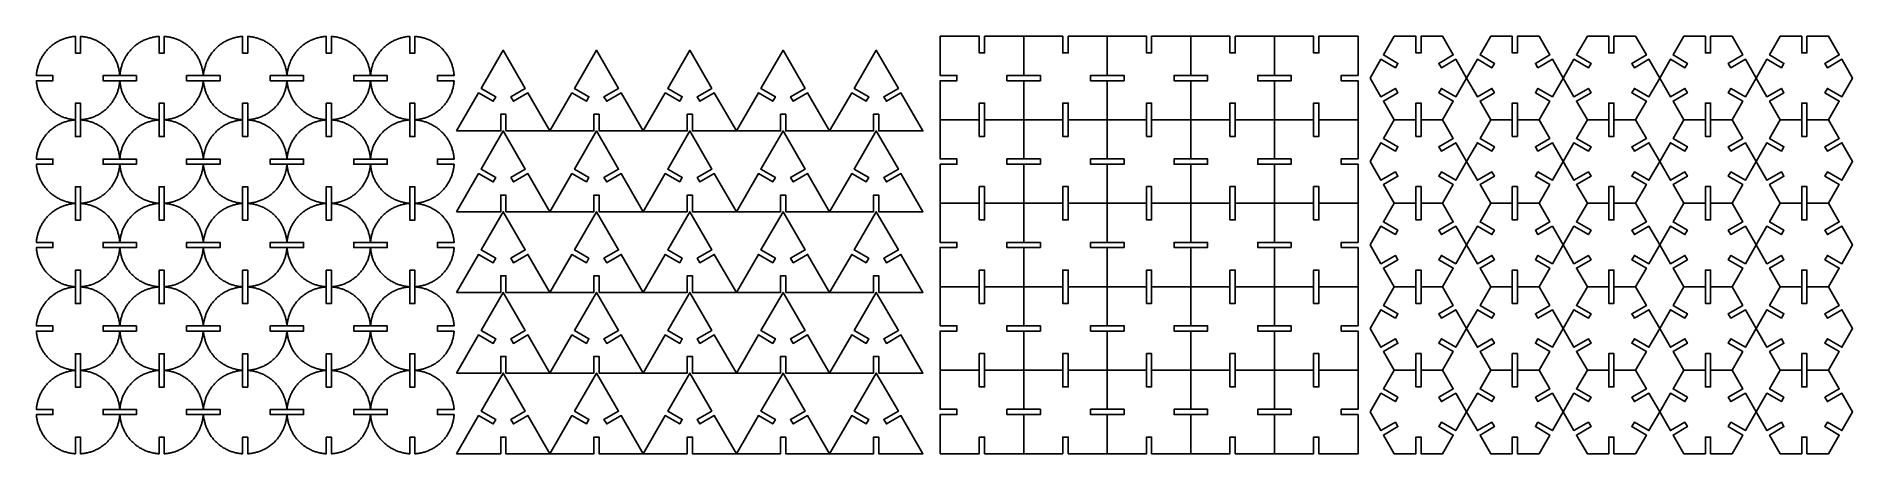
# Model space of a CAD drawing. Header units: millimetres. Extents: x -541 to 546, y 0 to 250.
import ezdxf

# ---------------------------------------------------------------- set-up
doc = ezdxf.new("R2010")
doc.units = ezdxf.units.MM
doc.header["$MEASUREMENT"] = 0
for name, color, linetype in [('CIRCLE', 2, 'Continuous'), ('HEXAGON', 120, 'Continuous'), ('SQR', 220, 'Continuous'), ('TRIANGLE', 5, 'Continuous')]:
    doc.layers.add(name, color=color, linetype=linetype)

msp = doc.modelspace()

# ---------------------------------------------------------------- linework, layer by layer
at = {"layer": 'CIRCLE'}
for points in [[(-490.8, 223.4), (-500.8, 223.4), (-500.8, 226.5), (-490.8, 226.5), (-490.8, 227), (-490.9, 227.5), (-490.9, 228), (-491, 228.6), (-491.1, 229.1), (-491.2, 229.6), (-491.3, 230.1), (-491.4, 230.7), (-491.6, 231.2), (-491.7, 231.7), (-491.9, 232.3), (-492, 232.8), (-492.2, 233.3), (-492.4, 233.9), (-492.6, 234.4), (-492.8, 234.9), (-493.1, 235.4), (-493.3, 236), (-493.6, 236.5), (-493.8, 237), (-494.1, 237.5), (-494.4, 238), (-494.7, 238.5), (-495.1, 239), (-495.4, 239.5), (-495.7, 239.9), (-496.1, 240.4), (-496.5, 240.9), (-496.9, 241.3), (-497.2, 241.7), (-497.6, 242.2), (-498.1, 242.6), (-498.5, 243), (-498.9, 243.4), (-499.4, 243.8), (-499.8, 244.2), (-500.3, 244.6), (-500.7, 244.9), (-501.2, 245.3), (-501.7, 245.6), (-502.2, 245.9), (-502.7, 246.2), (-503.2, 246.5), (-503.7, 246.8), (-504.2, 247.1), (-504.7, 247.4), (-505.2, 247.6), (-505.7, 247.8), (-506.3, 248.1), (-506.8, 248.3), (-507.3, 248.5), (-507.8, 248.7), (-508.4, 248.8), (-508.9, 249), (-509.4, 249.1), (-510, 249.3), (-510.5, 249.4), (-511, 249.5), (-511.6, 249.6), (-512.1, 249.7), (-512.6, 249.7), (-513.1, 249.8), (-513.7, 249.9), (-514.2, 249.9), (-514.2, 239.9), (-517.3, 239.9), (-517.3, 249.9), (-517.8, 249.9), (-518.3, 249.8), (-518.8, 249.8), (-519.4, 249.7), (-519.9, 249.6), (-520.4, 249.5), (-521, 249.4), (-521.5, 249.3), (-522, 249.1), (-522.6, 249), (-523.1, 248.8), (-523.6, 248.7), (-524.2, 248.5), (-524.7, 248.3), (-525.2, 248.1), (-525.7, 247.9), (-526.3, 247.6), (-526.8, 247.4), (-527.3, 247.1), (-527.8, 246.9), (-528.3, 246.6), (-528.8, 246.3), (-529.3, 246), (-529.8, 245.6), (-530.3, 245.3), (-530.7, 245), (-531.2, 244.6), (-531.7, 244.2), (-532.1, 243.9), (-532.6, 243.5), (-533, 243.1), (-533.4, 242.6), (-533.8, 242.2), (-534.2, 241.8), (-534.6, 241.3), (-535, 240.9), (-535.4, 240.4), (-535.7, 240), (-536.1, 239.5), (-536.4, 239), (-536.7, 238.5), (-537.1, 238), (-537.4, 237.5), (-537.6, 237), (-537.9, 236.5), (-538.2, 236), (-538.4, 235.5), (-538.7, 235), (-538.9, 234.4), (-539.1, 233.9), (-539.3, 233.4), (-539.5, 232.9), (-539.6, 232.3), (-539.8, 231.8), (-539.9, 231.3), (-540.1, 230.7), (-540.2, 230.2), (-540.3, 229.7), (-540.4, 229.1), (-540.5, 228.6), (-540.6, 228.1), (-540.6, 227.6), (-540.7, 227), (-540.7, 226.5), (-530.8, 226.5), (-530.8, 223.4), (-540.7, 223.4), (-540.7, 222.9), (-540.6, 222.4), (-540.6, 221.9), (-540.5, 221.3), (-540.4, 220.8), (-540.3, 220.3), (-540.2, 219.7), (-540.1, 219.2), (-540, 218.7), (-539.8, 218.1), (-539.7, 217.6), (-539.5, 217.1), (-539.3, 216.6), (-539.1, 216), (-538.9, 215.5), (-538.7, 215), (-538.4, 214.5), (-538.2, 213.9), (-537.9, 213.4), (-537.7, 212.9), (-537.4, 212.4), (-537.1, 211.9), (-536.8, 211.4), (-536.5, 210.9), (-536.1, 210.4), (-535.8, 210), (-535.4, 209.5), (-535, 209), (-534.7, 208.6), (-534.3, 208.1), (-533.9, 207.7), (-533.5, 207.3), (-533, 206.9), (-532.6, 206.5), (-532.2, 206.1), (-531.7, 205.7), (-531.3, 205.3), (-530.8, 205), (-530.3, 204.6), (-529.8, 204.3), (-529.3, 204), (-528.9, 203.6), (-528.4, 203.4), (-527.8, 203.1), (-527.3, 202.8), (-526.8, 202.5), (-526.3, 202.3), (-525.8, 202), (-525.3, 201.8), (-524.7, 201.6), (-524.2, 201.4), (-523.7, 201.2), (-523.1, 201.1), (-522.6, 200.9), (-522.1, 200.8), (-521.5, 200.6), (-521, 200.5), (-520.5, 200.4), (-519.9, 200.3), (-519.4, 200.2), (-518.9, 200.1), (-518.4, 200.1), (-517.9, 200), (-517.3, 200), (-517.3, 209.9), (-514.2, 209.9), (-514.2, 200), (-513.7, 200), (-513.2, 200.1), (-512.7, 200.1), (-512.1, 200.2), (-511.6, 200.3), (-511.1, 200.4), (-510.6, 200.5), (-510, 200.6), (-509.5, 200.7), (-509, 200.9), (-508.4, 201), (-507.9, 201.2), (-507.4, 201.4), (-506.8, 201.6), (-506.3, 201.8), (-505.8, 202), (-505.3, 202.3), (-504.7, 202.5), (-504.2, 202.8), (-503.7, 203), (-503.2, 203.3), (-502.7, 203.6), (-502.2, 203.9), (-501.7, 204.3), (-501.3, 204.6), (-500.8, 204.9), (-500.3, 205.3), (-499.8, 205.7), (-499.4, 206), (-499, 206.4), (-498.5, 206.8), (-498.1, 207.2), (-497.7, 207.7), (-497.3, 208.1), (-496.9, 208.5), (-496.5, 209), (-496.1, 209.5), (-495.8, 209.9), (-495.4, 210.4), (-495.1, 210.9), (-494.8, 211.4), (-494.5, 211.9), (-494.2, 212.4), (-493.9, 212.9), (-493.6, 213.4), (-493.3, 213.9), (-493.1, 214.4), (-492.9, 214.9), (-492.6, 215.4), (-492.4, 216), (-492.2, 216.5), (-492, 217), (-491.9, 217.6), (-491.7, 218.1), (-491.6, 218.6), (-491.4, 219.2), (-491.3, 219.7), (-491.2, 220.2), (-491.1, 220.8), (-491, 221.3), (-491, 221.8), (-490.9, 222.3), (-490.8, 222.9)], [(-440.8, 223.4), (-450.8, 223.4), (-450.8, 226.5), (-440.8, 226.5), (-440.8, 227), (-440.9, 227.5), (-440.9, 228), (-441, 228.6), (-441.1, 229.1), (-441.2, 229.6), (-441.3, 230.1), (-441.4, 230.7), (-441.6, 231.2), (-441.7, 231.7), (-441.9, 232.3), (-442, 232.8), (-442.2, 233.3), (-442.4, 233.9), (-442.6, 234.4), (-442.8, 234.9), (-443.1, 235.4), (-443.3, 236), (-443.6, 236.5), (-443.8, 237), (-444.1, 237.5), (-444.4, 238), (-444.7, 238.5), (-445.1, 239), (-445.4, 239.5), (-445.7, 239.9), (-446.1, 240.4), (-446.5, 240.9), (-446.9, 241.3), (-447.2, 241.7), (-447.6, 242.2), (-448.1, 242.6), (-448.5, 243), (-448.9, 243.4), (-449.4, 243.8), (-449.8, 244.2), (-450.3, 244.6), (-450.7, 244.9), (-451.2, 245.3), (-451.7, 245.6), (-452.2, 245.9), (-452.7, 246.2), (-453.2, 246.5), (-453.7, 246.8), (-454.2, 247.1), (-454.7, 247.4), (-455.2, 247.6), (-455.7, 247.8), (-456.3, 248.1), (-456.8, 248.3), (-457.3, 248.5), (-457.8, 248.7), (-458.4, 248.8), (-458.9, 249), (-459.4, 249.1), (-460, 249.3), (-460.5, 249.4), (-461, 249.5), (-461.6, 249.6), (-462.1, 249.7), (-462.6, 249.7), (-463.1, 249.8), (-463.7, 249.9), (-464.2, 249.9), (-464.2, 239.9), (-467.3, 239.9), (-467.3, 249.9), (-467.8, 249.9), (-468.3, 249.8), (-468.8, 249.8), (-469.4, 249.7), (-469.9, 249.6), (-470.4, 249.5), (-471, 249.4), (-471.5, 249.3), (-472, 249.1), (-472.6, 249), (-473.1, 248.8), (-473.6, 248.7), (-474.2, 248.5), (-474.7, 248.3), (-475.2, 248.1), (-475.7, 247.9), (-476.3, 247.6), (-476.8, 247.4), (-477.3, 247.1), (-477.8, 246.9), (-478.3, 246.6), (-478.8, 246.3), (-479.3, 246), (-479.8, 245.6), (-480.3, 245.3), (-480.7, 245), (-481.2, 244.6), (-481.7, 244.2), (-482.1, 243.9), (-482.6, 243.5), (-483, 243.1), (-483.4, 242.6), (-483.8, 242.2), (-484.2, 241.8), (-484.6, 241.3), (-485, 240.9), (-485.4, 240.4), (-485.7, 240), (-486.1, 239.5), (-486.4, 239), (-486.7, 238.5), (-487.1, 238), (-487.4, 237.5), (-487.6, 237), (-487.9, 236.5), (-488.2, 236), (-488.4, 235.5), (-488.7, 235), (-488.9, 234.4), (-489.1, 233.9), (-489.3, 233.4), (-489.5, 232.9), (-489.6, 232.3), (-489.8, 231.8), (-489.9, 231.3), (-490.1, 230.7), (-490.2, 230.2), (-490.3, 229.7), (-490.4, 229.1), (-490.5, 228.6), (-490.6, 228.1), (-490.6, 227.6), (-490.7, 227), (-490.7, 226.5), (-480.8, 226.5), (-480.8, 223.4), (-490.7, 223.4), (-490.7, 222.9), (-490.6, 222.4), (-490.6, 221.9), (-490.5, 221.3), (-490.4, 220.8), (-490.3, 220.3), (-490.2, 219.7), (-490.1, 219.2), (-490, 218.7), (-489.8, 218.1), (-489.7, 217.6), (-489.5, 217.1), (-489.3, 216.6), (-489.1, 216), (-488.9, 215.5), (-488.7, 215), (-488.4, 214.5), (-488.2, 213.9), (-487.9, 213.4), (-487.7, 212.9), (-487.4, 212.4), (-487.1, 211.9), (-486.8, 211.4), (-486.5, 210.9), (-486.1, 210.4), (-485.8, 210), (-485.4, 209.5), (-485, 209), (-484.7, 208.6), (-484.3, 208.1), (-483.9, 207.7), (-483.5, 207.3), (-483, 206.9), (-482.6, 206.5), (-482.2, 206.1), (-481.7, 205.7), (-481.3, 205.3), (-480.8, 205), (-480.3, 204.6), (-479.8, 204.3), (-479.3, 204), (-478.9, 203.6), (-478.4, 203.4), (-477.8, 203.1), (-477.3, 202.8), (-476.8, 202.5), (-476.3, 202.3), (-475.8, 202), (-475.3, 201.8), (-474.7, 201.6), (-474.2, 201.4), (-473.7, 201.2), (-473.1, 201.1), (-472.6, 200.9), (-472.1, 200.8), (-471.5, 200.6), (-471, 200.5), (-470.5, 200.4), (-469.9, 200.3), (-469.4, 200.2), (-468.9, 200.1), (-468.4, 200.1), (-467.9, 200), (-467.3, 200), (-467.3, 209.9), (-464.2, 209.9), (-464.2, 200), (-463.7, 200), (-463.2, 200.1), (-462.7, 200.1), (-462.1, 200.2), (-461.6, 200.3), (-461.1, 200.4), (-460.6, 200.5), (-460, 200.6), (-459.5, 200.7), (-459, 200.9), (-458.4, 201), (-457.9, 201.2), (-457.4, 201.4), (-456.8, 201.6), (-456.3, 201.8), (-455.8, 202), (-455.3, 202.3), (-454.7, 202.5), (-454.2, 202.8), (-453.7, 203), (-453.2, 203.3), (-452.7, 203.6), (-452.2, 203.9), (-451.7, 204.3), (-451.3, 204.6), (-450.8, 204.9), (-450.3, 205.3), (-449.8, 205.7), (-449.4, 206), (-449, 206.4), (-448.5, 206.8), (-448.1, 207.2), (-447.7, 207.7), (-447.3, 208.1), (-446.9, 208.5), (-446.5, 209), (-446.1, 209.5), (-445.8, 209.9), (-445.4, 210.4), (-445.1, 210.9), (-444.8, 211.4), (-444.5, 211.9), (-444.2, 212.4), (-443.9, 212.9), (-443.6, 213.4), (-443.3, 213.9), (-443.1, 214.4), (-442.9, 214.9), (-442.6, 215.4), (-442.4, 216), (-442.2, 216.5), (-442, 217), (-441.9, 217.6), (-441.7, 218.1), (-441.6, 218.6), (-441.4, 219.2), (-441.3, 219.7), (-441.2, 220.2), (-441.1, 220.8), (-441, 221.3), (-441, 221.8), (-440.9, 222.3), (-440.8, 222.9)], [(-390.8, 223.4), (-400.8, 223.4), (-400.8, 226.5), (-390.8, 226.5), (-390.8, 227), (-390.9, 227.5), (-390.9, 228), (-391, 228.6), (-391.1, 229.1), (-391.2, 229.6), (-391.3, 230.1), (-391.4, 230.7), (-391.6, 231.2), (-391.7, 231.7), (-391.9, 232.3), (-392, 232.8), (-392.2, 233.3), (-392.4, 233.9), (-392.6, 234.4), (-392.8, 234.9), (-393.1, 235.4), (-393.3, 236), (-393.6, 236.5), (-393.8, 237), (-394.1, 237.5), (-394.4, 238), (-394.7, 238.5), (-395.1, 239), (-395.4, 239.5), (-395.7, 239.9), (-396.1, 240.4), (-396.5, 240.9), (-396.9, 241.3), (-397.2, 241.7), (-397.6, 242.2), (-398.1, 242.6), (-398.5, 243), (-398.9, 243.4), (-399.4, 243.8), (-399.8, 244.2), (-400.3, 244.6), (-400.7, 244.9), (-401.2, 245.3), (-401.7, 245.6), (-402.2, 245.9), (-402.7, 246.2), (-403.2, 246.5), (-403.7, 246.8), (-404.2, 247.1), (-404.7, 247.4), (-405.2, 247.6), (-405.7, 247.8), (-406.3, 248.1), (-406.8, 248.3), (-407.3, 248.5), (-407.8, 248.7), (-408.4, 248.8), (-408.9, 249), (-409.4, 249.1), (-410, 249.3), (-410.5, 249.4), (-411, 249.5), (-411.6, 249.6), (-412.1, 249.7), (-412.6, 249.7), (-413.1, 249.8), (-413.7, 249.9), (-414.2, 249.9), (-414.2, 239.9), (-417.3, 239.9), (-417.3, 249.9), (-417.8, 249.9), (-418.3, 249.8), (-418.8, 249.8), (-419.4, 249.7), (-419.9, 249.6), (-420.4, 249.5), (-421, 249.4), (-421.5, 249.3), (-422, 249.1), (-422.6, 249), (-423.1, 248.8), (-423.6, 248.7), (-424.2, 248.5), (-424.7, 248.3), (-425.2, 248.1), (-425.7, 247.9), (-426.3, 247.6), (-426.8, 247.4), (-427.3, 247.1), (-427.8, 246.9), (-428.3, 246.6), (-428.8, 246.3), (-429.3, 246), (-429.8, 245.6), (-430.3, 245.3), (-430.7, 245), (-431.2, 244.6), (-431.7, 244.2), (-432.1, 243.9), (-432.6, 243.5), (-433, 243.1), (-433.4, 242.6), (-433.8, 242.2), (-434.2, 241.8), (-434.6, 241.3), (-435, 240.9), (-435.4, 240.4), (-435.7, 240), (-436.1, 239.5), (-436.4, 239), (-436.7, 238.5), (-437.1, 238), (-437.4, 237.5), (-437.6, 237), (-437.9, 236.5), (-438.2, 236), (-438.4, 235.5), (-438.7, 235), (-438.9, 234.4), (-439.1, 233.9), (-439.3, 233.4), (-439.5, 232.9), (-439.6, 232.3), (-439.8, 231.8), (-439.9, 231.3), (-440.1, 230.7), (-440.2, 230.2), (-440.3, 229.7), (-440.4, 229.1), (-440.5, 228.6), (-440.6, 228.1), (-440.6, 227.6), (-440.7, 227), (-440.7, 226.5), (-430.8, 226.5), (-430.8, 223.4), (-440.7, 223.4), (-440.7, 222.9), (-440.6, 222.4), (-440.6, 221.9), (-440.5, 221.3), (-440.4, 220.8), (-440.3, 220.3), (-440.2, 219.7), (-440.1, 219.2), (-440, 218.7), (-439.8, 218.1), (-439.7, 217.6), (-439.5, 217.1), (-439.3, 216.6), (-439.1, 216), (-438.9, 215.5), (-438.7, 215), (-438.4, 214.5), (-438.2, 213.9), (-437.9, 213.4), (-437.7, 212.9), (-437.4, 212.4), (-437.1, 211.9), (-436.8, 211.4), (-436.5, 210.9), (-436.1, 210.4), (-435.8, 210), (-435.4, 209.5), (-435, 209), (-434.7, 208.6), (-434.3, 208.1), (-433.9, 207.7), (-433.5, 207.3), (-433, 206.9), (-432.6, 206.5), (-432.2, 206.1), (-431.7, 205.7), (-431.3, 205.3), (-430.8, 205), (-430.3, 204.6), (-429.8, 204.3), (-429.3, 204), (-428.9, 203.6), (-428.4, 203.4), (-427.8, 203.1), (-427.3, 202.8), (-426.8, 202.5), (-426.3, 202.3), (-425.8, 202), (-425.3, 201.8), (-424.7, 201.6), (-424.2, 201.4), (-423.7, 201.2), (-423.1, 201.1), (-422.6, 200.9), (-422.1, 200.8), (-421.5, 200.6), (-421, 200.5), (-420.5, 200.4), (-419.9, 200.3), (-419.4, 200.2), (-418.9, 200.1), (-418.4, 200.1), (-417.9, 200), (-417.3, 200), (-417.3, 209.9), (-414.2, 209.9), (-414.2, 200), (-413.7, 200), (-413.2, 200.1), (-412.7, 200.1), (-412.1, 200.2), (-411.6, 200.3), (-411.1, 200.4), (-410.6, 200.5), (-410, 200.6), (-409.5, 200.7), (-409, 200.9), (-408.4, 201), (-407.9, 201.2), (-407.4, 201.4), (-406.8, 201.6), (-406.3, 201.8), (-405.8, 202), (-405.3, 202.3), (-404.7, 202.5), (-404.2, 202.8), (-403.7, 203), (-403.2, 203.3), (-402.7, 203.6), (-402.2, 203.9), (-401.7, 204.3), (-401.3, 204.6), (-400.8, 204.9), (-400.3, 205.3), (-399.8, 205.7), (-399.4, 206), (-399, 206.4), (-398.5, 206.8), (-398.1, 207.2), (-397.7, 207.7), (-397.3, 208.1), (-396.9, 208.5), (-396.5, 209), (-396.1, 209.5), (-395.8, 209.9), (-395.4, 210.4), (-395.1, 210.9), (-394.8, 211.4), (-394.5, 211.9), (-394.2, 212.4), (-393.9, 212.9), (-393.6, 213.4), (-393.3, 213.9), (-393.1, 214.4), (-392.9, 214.9), (-392.6, 215.4), (-392.4, 216), (-392.2, 216.5), (-392, 217), (-391.9, 217.6), (-391.7, 218.1), (-391.6, 218.6), (-391.4, 219.2), (-391.3, 219.7), (-391.2, 220.2), (-391.1, 220.8), (-391, 221.3), (-391, 221.8), (-390.9, 222.3), (-390.8, 222.9)], [(-340.8, 223.4), (-350.8, 223.4), (-350.8, 226.5), (-340.8, 226.5), (-340.8, 227), (-340.9, 227.5), (-340.9, 228), (-341, 228.6), (-341.1, 229.1), (-341.2, 229.6), (-341.3, 230.1), (-341.4, 230.7), (-341.6, 231.2), (-341.7, 231.7), (-341.9, 232.3), (-342, 232.8), (-342.2, 233.3), (-342.4, 233.9), (-342.6, 234.4), (-342.8, 234.9), (-343.1, 235.4), (-343.3, 236), (-343.6, 236.5), (-343.8, 237), (-344.1, 237.5), (-344.4, 238), (-344.7, 238.5), (-345.1, 239), (-345.4, 239.5), (-345.7, 239.9), (-346.1, 240.4), (-346.5, 240.9), (-346.9, 241.3), (-347.2, 241.7), (-347.6, 242.2), (-348.1, 242.6), (-348.5, 243), (-348.9, 243.4), (-349.4, 243.8), (-349.8, 244.2), (-350.3, 244.6), (-350.7, 244.9), (-351.2, 245.3), (-351.7, 245.6), (-352.2, 245.9), (-352.7, 246.2), (-353.2, 246.5), (-353.7, 246.8), (-354.2, 247.1), (-354.7, 247.4), (-355.2, 247.6), (-355.7, 247.8), (-356.3, 248.1), (-356.8, 248.3), (-357.3, 248.5), (-357.8, 248.7), (-358.4, 248.8), (-358.9, 249), (-359.4, 249.1), (-360, 249.3), (-360.5, 249.4), (-361, 249.5), (-361.6, 249.6), (-362.1, 249.7), (-362.6, 249.7), (-363.1, 249.8), (-363.7, 249.9), (-364.2, 249.9), (-364.2, 239.9), (-367.3, 239.9), (-367.3, 249.9), (-367.8, 249.9), (-368.3, 249.8), (-368.8, 249.8), (-369.4, 249.7), (-369.9, 249.6), (-370.4, 249.5), (-371, 249.4), (-371.5, 249.3), (-372, 249.1), (-372.6, 249), (-373.1, 248.8), (-373.6, 248.7), (-374.2, 248.5), (-374.7, 248.3), (-375.2, 248.1), (-375.7, 247.9), (-376.3, 247.6), (-376.8, 247.4), (-377.3, 247.1), (-377.8, 246.9), (-378.3, 246.6), (-378.8, 246.3), (-379.3, 246), (-379.8, 245.6), (-380.3, 245.3), (-380.7, 245), (-381.2, 244.6), (-381.7, 244.2), (-382.1, 243.9), (-382.6, 243.5), (-383, 243.1), (-383.4, 242.6), (-383.8, 242.2), (-384.2, 241.8), (-384.6, 241.3), (-385, 240.9), (-385.4, 240.4), (-385.7, 240), (-386.1, 239.5), (-386.4, 239), (-386.7, 238.5), (-387.1, 238), (-387.4, 237.5), (-387.6, 237), (-387.9, 236.5), (-388.2, 236), (-388.4, 235.5), (-388.7, 235), (-388.9, 234.4), (-389.1, 233.9), (-389.3, 233.4), (-389.5, 232.9), (-389.6, 232.3), (-389.8, 231.8), (-389.9, 231.3), (-390.1, 230.7), (-390.2, 230.2), (-390.3, 229.7), (-390.4, 229.1), (-390.5, 228.6), (-390.6, 228.1), (-390.6, 227.6), (-390.7, 227), (-390.7, 226.5), (-380.8, 226.5), (-380.8, 223.4), (-390.7, 223.4), (-390.7, 222.9), (-390.6, 222.4), (-390.6, 221.9), (-390.5, 221.3), (-390.4, 220.8), (-390.3, 220.3), (-390.2, 219.7), (-390.1, 219.2), (-390, 218.7), (-389.8, 218.1), (-389.7, 217.6), (-389.5, 217.1), (-389.3, 216.6), (-389.1, 216), (-388.9, 215.5), (-388.7, 215), (-388.4, 214.5), (-388.2, 213.9), (-387.9, 213.4), (-387.7, 212.9), (-387.4, 212.4), (-387.1, 211.9), (-386.8, 211.4), (-386.5, 210.9), (-386.1, 210.4), (-385.8, 210), (-385.4, 209.5), (-385, 209), (-384.7, 208.6), (-384.3, 208.1), (-383.9, 207.7), (-383.5, 207.3), (-383, 206.9), (-382.6, 206.5), (-382.2, 206.1), (-381.7, 205.7), (-381.3, 205.3), (-380.8, 205), (-380.3, 204.6), (-379.8, 204.3), (-379.3, 204), (-378.9, 203.6), (-378.4, 203.4), (-377.8, 203.1), (-377.3, 202.8), (-376.8, 202.5), (-376.3, 202.3), (-375.8, 202), (-375.3, 201.8), (-374.7, 201.6), (-374.2, 201.4), (-373.7, 201.2), (-373.1, 201.1), (-372.6, 200.9), (-372.1, 200.8), (-371.5, 200.6), (-371, 200.5), (-370.5, 200.4), (-369.9, 200.3), (-369.4, 200.2), (-368.9, 200.1), (-368.4, 200.1), (-367.9, 200), (-367.3, 200), (-367.3, 209.9), (-364.2, 209.9), (-364.2, 200), (-363.7, 200), (-363.2, 200.1), (-362.7, 200.1), (-362.1, 200.2), (-361.6, 200.3), (-361.1, 200.4), (-360.6, 200.5), (-360, 200.6), (-359.5, 200.7), (-359, 200.9), (-358.4, 201), (-357.9, 201.2), (-357.4, 201.4), (-356.8, 201.6), (-356.3, 201.8), (-355.8, 202), (-355.3, 202.3), (-354.7, 202.5), (-354.2, 202.8), (-353.7, 203), (-353.2, 203.3), (-352.7, 203.6), (-352.2, 203.9), (-351.7, 204.3), (-351.3, 204.6), (-350.8, 204.9), (-350.3, 205.3), (-349.8, 205.7), (-349.4, 206), (-349, 206.4), (-348.5, 206.8), (-348.1, 207.2), (-347.7, 207.7), (-347.3, 208.1), (-346.9, 208.5), (-346.5, 209), (-346.1, 209.5), (-345.8, 209.9), (-345.4, 210.4), (-345.1, 210.9), (-344.8, 211.4), (-344.5, 211.9), (-344.2, 212.4), (-343.9, 212.9), (-343.6, 213.4), (-343.3, 213.9), (-343.1, 214.4), (-342.9, 214.9), (-342.6, 215.4), (-342.4, 216), (-342.2, 216.5), (-342, 217), (-341.9, 217.6), (-341.7, 218.1), (-341.6, 218.6), (-341.4, 219.2), (-341.3, 219.7), (-341.2, 220.2), (-341.1, 220.8), (-341, 221.3), (-341, 221.8), (-340.9, 222.3), (-340.8, 222.9)], [(-290.8, 223.4), (-300.8, 223.4), (-300.8, 226.5), (-290.8, 226.5), (-290.8, 227), (-290.9, 227.5), (-290.9, 228), (-291, 228.6), (-291.1, 229.1), (-291.2, 229.6), (-291.3, 230.1), (-291.4, 230.7), (-291.6, 231.2), (-291.7, 231.7), (-291.9, 232.3), (-292, 232.8), (-292.2, 233.3), (-292.4, 233.9), (-292.6, 234.4), (-292.8, 234.9), (-293.1, 235.4), (-293.3, 236), (-293.6, 236.5), (-293.8, 237), (-294.1, 237.5), (-294.4, 238), (-294.7, 238.5), (-295.1, 239), (-295.4, 239.5), (-295.7, 239.9), (-296.1, 240.4), (-296.5, 240.9), (-296.9, 241.3), (-297.2, 241.7), (-297.6, 242.2), (-298.1, 242.6), (-298.5, 243), (-298.9, 243.4), (-299.4, 243.8), (-299.8, 244.2), (-300.3, 244.6), (-300.7, 244.9), (-301.2, 245.3), (-301.7, 245.6), (-302.2, 245.9), (-302.7, 246.2), (-303.2, 246.5), (-303.7, 246.8), (-304.2, 247.1), (-304.7, 247.4), (-305.2, 247.6), (-305.7, 247.8), (-306.3, 248.1), (-306.8, 248.3), (-307.3, 248.5), (-307.8, 248.7), (-308.4, 248.8), (-308.9, 249), (-309.4, 249.1), (-310, 249.3), (-310.5, 249.4), (-311, 249.5), (-311.6, 249.6), (-312.1, 249.7), (-312.6, 249.7), (-313.1, 249.8), (-313.7, 249.9), (-314.2, 249.9), (-314.2, 239.9), (-317.3, 239.9), (-317.3, 249.9), (-317.8, 249.9), (-318.3, 249.8), (-318.8, 249.8), (-319.4, 249.7), (-319.9, 249.6), (-320.4, 249.5), (-321, 249.4), (-321.5, 249.3), (-322, 249.1), (-322.6, 249), (-323.1, 248.8), (-323.6, 248.7), (-324.2, 248.5), (-324.7, 248.3), (-325.2, 248.1), (-325.7, 247.9), (-326.3, 247.6), (-326.8, 247.4), (-327.3, 247.1), (-327.8, 246.9), (-328.3, 246.6), (-328.8, 246.3), (-329.3, 246), (-329.8, 245.6), (-330.3, 245.3), (-330.7, 245), (-331.2, 244.6), (-331.7, 244.2), (-332.1, 243.9), (-332.6, 243.5), (-333, 243.1), (-333.4, 242.6), (-333.8, 242.2), (-334.2, 241.8), (-334.6, 241.3), (-335, 240.9), (-335.4, 240.4), (-335.7, 240), (-336.1, 239.5), (-336.4, 239), (-336.7, 238.5), (-337.1, 238), (-337.4, 237.5), (-337.6, 237), (-337.9, 236.5), (-338.2, 236), (-338.4, 235.5), (-338.7, 235), (-338.9, 234.4), (-339.1, 233.9), (-339.3, 233.4), (-339.5, 232.9), (-339.6, 232.3), (-339.8, 231.8), (-339.9, 231.3), (-340.1, 230.7), (-340.2, 230.2), (-340.3, 229.7), (-340.4, 229.1), (-340.5, 228.6), (-340.6, 228.1), (-340.6, 227.6), (-340.7, 227), (-340.7, 226.5), (-330.8, 226.5), (-330.8, 223.4), (-340.7, 223.4), (-340.7, 222.9), (-340.6, 222.4), (-340.6, 221.9), (-340.5, 221.3), (-340.4, 220.8), (-340.3, 220.3), (-340.2, 219.7), (-340.1, 219.2), (-340, 218.7), (-339.8, 218.1), (-339.7, 217.6), (-339.5, 217.1), (-339.3, 216.6), (-339.1, 216), (-338.9, 215.5), (-338.7, 215), (-338.4, 214.5), (-338.2, 213.9), (-337.9, 213.4), (-337.7, 212.9), (-337.4, 212.4), (-337.1, 211.9), (-336.8, 211.4), (-336.5, 210.9), (-336.1, 210.4), (-335.8, 210), (-335.4, 209.5), (-335, 209), (-334.7, 208.6), (-334.3, 208.1), (-333.9, 207.7), (-333.5, 207.3), (-333, 206.9), (-332.6, 206.5), (-332.2, 206.1), (-331.7, 205.7), (-331.3, 205.3), (-330.8, 205), (-330.3, 204.6), (-329.8, 204.3), (-329.3, 204), (-328.9, 203.6), (-328.4, 203.4), (-327.8, 203.1), (-327.3, 202.8), (-326.8, 202.5), (-326.3, 202.3), (-325.8, 202), (-325.3, 201.8), (-324.7, 201.6), (-324.2, 201.4), (-323.7, 201.2), (-323.1, 201.1), (-322.6, 200.9), (-322.1, 200.8), (-321.5, 200.6), (-321, 200.5), (-320.5, 200.4), (-319.9, 200.3), (-319.4, 200.2), (-318.9, 200.1), (-318.4, 200.1), (-317.9, 200), (-317.3, 200), (-317.3, 209.9), (-314.2, 209.9), (-314.2, 200), (-313.7, 200), (-313.2, 200.1), (-312.7, 200.1), (-312.1, 200.2), (-311.6, 200.3), (-311.1, 200.4), (-310.6, 200.5), (-310, 200.6), (-309.5, 200.7), (-309, 200.9), (-308.4, 201), (-307.9, 201.2), (-307.4, 201.4), (-306.8, 201.6), (-306.3, 201.8), (-305.8, 202), (-305.3, 202.3), (-304.7, 202.5), (-304.2, 202.8), (-303.7, 203), (-303.2, 203.3), (-302.7, 203.6), (-302.2, 203.9), (-301.7, 204.3), (-301.3, 204.6), (-300.8, 204.9), (-300.3, 205.3), (-299.8, 205.7), (-299.4, 206), (-299, 206.4), (-298.5, 206.8), (-298.1, 207.2), (-297.7, 207.7), (-297.3, 208.1), (-296.9, 208.5), (-296.5, 209), (-296.1, 209.5), (-295.8, 209.9), (-295.4, 210.4), (-295.1, 210.9), (-294.8, 211.4), (-294.5, 211.9), (-294.2, 212.4), (-293.9, 212.9), (-293.6, 213.4), (-293.3, 213.9), (-293.1, 214.4), (-292.9, 214.9), (-292.6, 215.4), (-292.4, 216), (-292.2, 216.5), (-292, 217), (-291.9, 217.6), (-291.7, 218.1), (-291.6, 218.6), (-291.4, 219.2), (-291.3, 219.7), (-291.2, 220.2), (-291.1, 220.8), (-291, 221.3), (-291, 221.8), (-290.9, 222.3), (-290.8, 222.9)], [(-490.8, 173.4), (-500.8, 173.4), (-500.8, 176.5), (-490.8, 176.5), (-490.8, 177), (-490.9, 177.5), (-490.9, 178), (-491, 178.6), (-491.1, 179.1), (-491.2, 179.6), (-491.3, 180.1), (-491.4, 180.7), (-491.6, 181.2), (-491.7, 181.7), (-491.9, 182.3), (-492, 182.8), (-492.2, 183.3), (-492.4, 183.9), (-492.6, 184.4), (-492.8, 184.9), (-493.1, 185.4), (-493.3, 186), (-493.6, 186.5), (-493.8, 187), (-494.1, 187.5), (-494.4, 188), (-494.7, 188.5), (-495.1, 189), (-495.4, 189.5), (-495.7, 189.9), (-496.1, 190.4), (-496.5, 190.9), (-496.9, 191.3), (-497.2, 191.7), (-497.6, 192.2), (-498.1, 192.6), (-498.5, 193), (-498.9, 193.4), (-499.4, 193.8), (-499.8, 194.2), (-500.3, 194.6), (-500.7, 194.9), (-501.2, 195.3), (-501.7, 195.6), (-502.2, 195.9), (-502.7, 196.2), (-503.2, 196.5), (-503.7, 196.8), (-504.2, 197.1), (-504.7, 197.4), (-505.2, 197.6), (-505.7, 197.8), (-506.3, 198.1), (-506.8, 198.3), (-507.3, 198.5), (-507.8, 198.7), (-508.4, 198.8), (-508.9, 199), (-509.4, 199.1), (-510, 199.3), (-510.5, 199.4), (-511, 199.5), (-511.6, 199.6), (-512.1, 199.7), (-512.6, 199.7), (-513.1, 199.8), (-513.7, 199.9), (-514.2, 199.9), (-514.2, 189.9), (-517.3, 189.9), (-517.3, 199.9), (-517.8, 199.9), (-518.3, 199.8), (-518.8, 199.8), (-519.4, 199.7), (-519.9, 199.6), (-520.4, 199.5), (-521, 199.4), (-521.5, 199.3), (-522, 199.1), (-522.6, 199), (-523.1, 198.8), (-523.6, 198.7), (-524.2, 198.5), (-524.7, 198.3), (-525.2, 198.1), (-525.7, 197.9), (-526.3, 197.6), (-526.8, 197.4), (-527.3, 197.1), (-527.8, 196.9), (-528.3, 196.6), (-528.8, 196.3), (-529.3, 196), (-529.8, 195.6), (-530.3, 195.3), (-530.7, 195), (-531.2, 194.6), (-531.7, 194.2), (-532.1, 193.9), (-532.6, 193.5), (-533, 193.1), (-533.4, 192.6), (-533.8, 192.2), (-534.2, 191.8), (-534.6, 191.3), (-535, 190.9), (-535.4, 190.4), (-535.7, 190), (-536.1, 189.5), (-536.4, 189), (-536.7, 188.5), (-537.1, 188), (-537.4, 187.5), (-537.6, 187), (-537.9, 186.5), (-538.2, 186), (-538.4, 185.5), (-538.7, 185), (-538.9, 184.4), (-539.1, 183.9), (-539.3, 183.4), (-539.5, 182.9), (-539.6, 182.3), (-539.8, 181.8), (-539.9, 181.3), (-540.1, 180.7), (-540.2, 180.2), (-540.3, 179.7), (-540.4, 179.1), (-540.5, 178.6), (-540.6, 178.1), (-540.6, 177.6), (-540.7, 177), (-540.7, 176.5), (-530.8, 176.5), (-530.8, 173.4), (-540.7, 173.4), (-540.7, 172.9), (-540.6, 172.4), (-540.6, 171.9), (-540.5, 171.3), (-540.4, 170.8), (-540.3, 170.3), (-540.2, 169.7), (-540.1, 169.2), (-540, 168.7), (-539.8, 168.1), (-539.7, 167.6), (-539.5, 167.1), (-539.3, 166.6), (-539.1, 166), (-538.9, 165.5), (-538.7, 165), (-538.4, 164.5), (-538.2, 163.9), (-537.9, 163.4), (-537.7, 162.9), (-537.4, 162.4), (-537.1, 161.9), (-536.8, 161.4), (-536.5, 160.9), (-536.1, 160.4), (-535.8, 160), (-535.4, 159.5), (-535, 159), (-534.7, 158.6), (-534.3, 158.1), (-533.9, 157.7), (-533.5, 157.3), (-533, 156.9), (-532.6, 156.5), (-532.2, 156.1), (-531.7, 155.7), (-531.3, 155.3), (-530.8, 155), (-530.3, 154.6), (-529.8, 154.3), (-529.3, 154), (-528.9, 153.6), (-528.4, 153.4), (-527.8, 153.1), (-527.3, 152.8), (-526.8, 152.5), (-526.3, 152.3), (-525.8, 152), (-525.3, 151.8), (-524.7, 151.6), (-524.2, 151.4), (-523.7, 151.2), (-523.1, 151.1), (-522.6, 150.9), (-522.1, 150.8), (-521.5, 150.6), (-521, 150.5), (-520.5, 150.4), (-519.9, 150.3), (-519.4, 150.2), (-518.9, 150.1), (-518.4, 150.1), (-517.9, 150), (-517.3, 150), (-517.3, 159.9), (-514.2, 159.9), (-514.2, 150), (-513.7, 150), (-513.2, 150.1), (-512.7, 150.1), (-512.1, 150.2), (-511.6, 150.3), (-511.1, 150.4), (-510.6, 150.5), (-510, 150.6), (-509.5, 150.7), (-509, 150.9), (-508.4, 151), (-507.9, 151.2), (-507.4, 151.4), (-506.8, 151.6), (-506.3, 151.8), (-505.8, 152), (-505.3, 152.3), (-504.7, 152.5), (-504.2, 152.8), (-503.7, 153), (-503.2, 153.3), (-502.7, 153.6), (-502.2, 153.9), (-501.7, 154.3), (-501.3, 154.6), (-500.8, 154.9), (-500.3, 155.3), (-499.8, 155.7), (-499.4, 156), (-499, 156.4), (-498.5, 156.8), (-498.1, 157.2), (-497.7, 157.7), (-497.3, 158.1), (-496.9, 158.5), (-496.5, 159), (-496.1, 159.5), (-495.8, 159.9), (-495.4, 160.4), (-495.1, 160.9), (-494.8, 161.4), (-494.5, 161.9), (-494.2, 162.4), (-493.9, 162.9), (-493.6, 163.4), (-493.3, 163.9), (-493.1, 164.4), (-492.9, 164.9), (-492.6, 165.4), (-492.4, 166), (-492.2, 166.5), (-492, 167), (-491.9, 167.6), (-491.7, 168.1), (-491.6, 168.6), (-491.4, 169.2), (-491.3, 169.7), (-491.2, 170.2), (-491.1, 170.8), (-491, 171.3), (-491, 171.8), (-490.9, 172.3), (-490.8, 172.9)], [(-440.8, 173.4), (-450.8, 173.4), (-450.8, 176.5), (-440.8, 176.5), (-440.8, 177), (-440.9, 177.5), (-440.9, 178), (-441, 178.6), (-441.1, 179.1), (-441.2, 179.6), (-441.3, 180.1), (-441.4, 180.7), (-441.6, 181.2), (-441.7, 181.7), (-441.9, 182.3), (-442, 182.8), (-442.2, 183.3), (-442.4, 183.9), (-442.6, 184.4), (-442.8, 184.9), (-443.1, 185.4), (-443.3, 186), (-443.6, 186.5), (-443.8, 187), (-444.1, 187.5), (-444.4, 188), (-444.7, 188.5), (-445.1, 189), (-445.4, 189.5), (-445.7, 189.9), (-446.1, 190.4), (-446.5, 190.9), (-446.9, 191.3), (-447.2, 191.7), (-447.6, 192.2), (-448.1, 192.6), (-448.5, 193), (-448.9, 193.4), (-449.4, 193.8), (-449.8, 194.2), (-450.3, 194.6), (-450.7, 194.9), (-451.2, 195.3), (-451.7, 195.6), (-452.2, 195.9), (-452.7, 196.2), (-453.2, 196.5), (-453.7, 196.8), (-454.2, 197.1), (-454.7, 197.4), (-455.2, 197.6), (-455.7, 197.8), (-456.3, 198.1), (-456.8, 198.3), (-457.3, 198.5), (-457.8, 198.7), (-458.4, 198.8), (-458.9, 199), (-459.4, 199.1), (-460, 199.3), (-460.5, 199.4), (-461, 199.5), (-461.6, 199.6), (-462.1, 199.7), (-462.6, 199.7), (-463.1, 199.8), (-463.7, 199.9), (-464.2, 199.9), (-464.2, 189.9), (-467.3, 189.9), (-467.3, 199.9), (-467.8, 199.9), (-468.3, 199.8), (-468.8, 199.8), (-469.4, 199.7), (-469.9, 199.6), (-470.4, 199.5), (-471, 199.4), (-471.5, 199.3), (-472, 199.1), (-472.6, 199), (-473.1, 198.8), (-473.6, 198.7), (-474.2, 198.5), (-474.7, 198.3), (-475.2, 198.1), (-475.7, 197.9), (-476.3, 197.6), (-476.8, 197.4), (-477.3, 197.1), (-477.8, 196.9), (-478.3, 196.6), (-478.8, 196.3), (-479.3, 196), (-479.8, 195.6), (-480.3, 195.3), (-480.7, 195), (-481.2, 194.6), (-481.7, 194.2), (-482.1, 193.9), (-482.6, 193.5), (-483, 193.1), (-483.4, 192.6), (-483.8, 192.2), (-484.2, 191.8), (-484.6, 191.3), (-485, 190.9), (-485.4, 190.4), (-485.7, 190), (-486.1, 189.5), (-486.4, 189), (-486.7, 188.5), (-487.1, 188), (-487.4, 187.5), (-487.6, 187), (-487.9, 186.5), (-488.2, 186), (-488.4, 185.5), (-488.7, 185), (-488.9, 184.4), (-489.1, 183.9), (-489.3, 183.4), (-489.5, 182.9), (-489.6, 182.3), (-489.8, 181.8), (-489.9, 181.3), (-490.1, 180.7), (-490.2, 180.2), (-490.3, 179.7), (-490.4, 179.1), (-490.5, 178.6), (-490.6, 178.1), (-490.6, 177.6), (-490.7, 177), (-490.7, 176.5), (-480.8, 176.5), (-480.8, 173.4), (-490.7, 173.4), (-490.7, 172.9), (-490.6, 172.4), (-490.6, 171.9), (-490.5, 171.3), (-490.4, 170.8), (-490.3, 170.3), (-490.2, 169.7), (-490.1, 169.2), (-490, 168.7), (-489.8, 168.1), (-489.7, 167.6), (-489.5, 167.1), (-489.3, 166.6), (-489.1, 166), (-488.9, 165.5), (-488.7, 165), (-488.4, 164.5), (-488.2, 163.9), (-487.9, 163.4), (-487.7, 162.9), (-487.4, 162.4), (-487.1, 161.9), (-486.8, 161.4), (-486.5, 160.9), (-486.1, 160.4), (-485.8, 160), (-485.4, 159.5), (-485, 159), (-484.7, 158.6), (-484.3, 158.1), (-483.9, 157.7), (-483.5, 157.3), (-483, 156.9), (-482.6, 156.5), (-482.2, 156.1), (-481.7, 155.7), (-481.3, 155.3), (-480.8, 155), (-480.3, 154.6), (-479.8, 154.3), (-479.3, 154), (-478.9, 153.6), (-478.4, 153.4), (-477.8, 153.1), (-477.3, 152.8), (-476.8, 152.5), (-476.3, 152.3), (-475.8, 152), (-475.3, 151.8), (-474.7, 151.6), (-474.2, 151.4), (-473.7, 151.2), (-473.1, 151.1), (-472.6, 150.9), (-472.1, 150.8), (-471.5, 150.6), (-471, 150.5), (-470.5, 150.4), (-469.9, 150.3), (-469.4, 150.2), (-468.9, 150.1), (-468.4, 150.1), (-467.9, 150), (-467.3, 150), (-467.3, 159.9), (-464.2, 159.9), (-464.2, 150), (-463.7, 150), (-463.2, 150.1), (-462.7, 150.1), (-462.1, 150.2), (-461.6, 150.3), (-461.1, 150.4), (-460.6, 150.5), (-460, 150.6), (-459.5, 150.7), (-459, 150.9), (-458.4, 151), (-457.9, 151.2), (-457.4, 151.4), (-456.8, 151.6), (-456.3, 151.8), (-455.8, 152), (-455.3, 152.3), (-454.7, 152.5), (-454.2, 152.8), (-453.7, 153), (-453.2, 153.3), (-452.7, 153.6), (-452.2, 153.9), (-451.7, 154.3), (-451.3, 154.6), (-450.8, 154.9), (-450.3, 155.3), (-449.8, 155.7), (-449.4, 156), (-449, 156.4), (-448.5, 156.8), (-448.1, 157.2), (-447.7, 157.7), (-447.3, 158.1), (-446.9, 158.5), (-446.5, 159), (-446.1, 159.5), (-445.8, 159.9), (-445.4, 160.4), (-445.1, 160.9), (-444.8, 161.4), (-444.5, 161.9), (-444.2, 162.4), (-443.9, 162.9), (-443.6, 163.4), (-443.3, 163.9), (-443.1, 164.4), (-442.9, 164.9), (-442.6, 165.4), (-442.4, 166), (-442.2, 166.5), (-442, 167), (-441.9, 167.6), (-441.7, 168.1), (-441.6, 168.6), (-441.4, 169.2), (-441.3, 169.7), (-441.2, 170.2), (-441.1, 170.8), (-441, 171.3), (-441, 171.8), (-440.9, 172.3), (-440.8, 172.9)], [(-390.8, 173.4), (-400.8, 173.4), (-400.8, 176.5), (-390.8, 176.5), (-390.8, 177), (-390.9, 177.5), (-390.9, 178), (-391, 178.6), (-391.1, 179.1), (-391.2, 179.6), (-391.3, 180.1), (-391.4, 180.7), (-391.6, 181.2), (-391.7, 181.7), (-391.9, 182.3), (-392, 182.8), (-392.2, 183.3), (-392.4, 183.9), (-392.6, 184.4), (-392.8, 184.9), (-393.1, 185.4), (-393.3, 186), (-393.6, 186.5), (-393.8, 187), (-394.1, 187.5), (-394.4, 188), (-394.7, 188.5), (-395.1, 189), (-395.4, 189.5), (-395.7, 189.9), (-396.1, 190.4), (-396.5, 190.9), (-396.9, 191.3), (-397.2, 191.7), (-397.6, 192.2), (-398.1, 192.6), (-398.5, 193), (-398.9, 193.4), (-399.4, 193.8), (-399.8, 194.2), (-400.3, 194.6), (-400.7, 194.9), (-401.2, 195.3), (-401.7, 195.6), (-402.2, 195.9), (-402.7, 196.2), (-403.2, 196.5), (-403.7, 196.8), (-404.2, 197.1), (-404.7, 197.4), (-405.2, 197.6), (-405.7, 197.8), (-406.3, 198.1), (-406.8, 198.3), (-407.3, 198.5), (-407.8, 198.7), (-408.4, 198.8), (-408.9, 199), (-409.4, 199.1), (-410, 199.3), (-410.5, 199.4), (-411, 199.5), (-411.6, 199.6), (-412.1, 199.7), (-412.6, 199.7), (-413.1, 199.8), (-413.7, 199.9), (-414.2, 199.9), (-414.2, 189.9), (-417.3, 189.9), (-417.3, 199.9), (-417.8, 199.9), (-418.3, 199.8), (-418.8, 199.8), (-419.4, 199.7), (-419.9, 199.6), (-420.4, 199.5), (-421, 199.4), (-421.5, 199.3), (-422, 199.1), (-422.6, 199), (-423.1, 198.8), (-423.6, 198.7), (-424.2, 198.5), (-424.7, 198.3), (-425.2, 198.1), (-425.7, 197.9), (-426.3, 197.6), (-426.8, 197.4), (-427.3, 197.1), (-427.8, 196.9), (-428.3, 196.6), (-428.8, 196.3), (-429.3, 196), (-429.8, 195.6), (-430.3, 195.3), (-430.7, 195), (-431.2, 194.6), (-431.7, 194.2), (-432.1, 193.9), (-432.6, 193.5), (-433, 193.1), (-433.4, 192.6), (-433.8, 192.2), (-434.2, 191.8), (-434.6, 191.3), (-435, 190.9), (-435.4, 190.4), (-435.7, 190), (-436.1, 189.5), (-436.4, 189), (-436.7, 188.5), (-437.1, 188), (-437.4, 187.5), (-437.6, 187), (-437.9, 186.5), (-438.2, 186), (-438.4, 185.5), (-438.7, 185), (-438.9, 184.4), (-439.1, 183.9), (-439.3, 183.4), (-439.5, 182.9), (-439.6, 182.3), (-439.8, 181.8), (-439.9, 181.3), (-440.1, 180.7), (-440.2, 180.2), (-440.3, 179.7), (-440.4, 179.1), (-440.5, 178.6), (-440.6, 178.1), (-440.6, 177.6), (-440.7, 177), (-440.7, 176.5), (-430.8, 176.5), (-430.8, 173.4), (-440.7, 173.4), (-440.7, 172.9), (-440.6, 172.4), (-440.6, 171.9), (-440.5, 171.3), (-440.4, 170.8), (-440.3, 170.3), (-440.2, 169.7), (-440.1, 169.2), (-440, 168.7), (-439.8, 168.1), (-439.7, 167.6), (-439.5, 167.1), (-439.3, 166.6), (-439.1, 166), (-438.9, 165.5), (-438.7, 165), (-438.4, 164.5), (-438.2, 163.9), (-437.9, 163.4), (-437.7, 162.9), (-437.4, 162.4), (-437.1, 161.9), (-436.8, 161.4), (-436.5, 160.9), (-436.1, 160.4), (-435.8, 160), (-435.4, 159.5), (-435, 159), (-434.7, 158.6), (-434.3, 158.1), (-433.9, 157.7), (-433.5, 157.3), (-433, 156.9), (-432.6, 156.5), (-432.2, 156.1), (-431.7, 155.7), (-431.3, 155.3), (-430.8, 155), (-430.3, 154.6), (-429.8, 154.3), (-429.3, 154), (-428.9, 153.6), (-428.4, 153.4), (-427.8, 153.1), (-427.3, 152.8), (-426.8, 152.5), (-426.3, 152.3), (-425.8, 152), (-425.3, 151.8), (-424.7, 151.6), (-424.2, 151.4), (-423.7, 151.2), (-423.1, 151.1), (-422.6, 150.9), (-422.1, 150.8), (-421.5, 150.6), (-421, 150.5), (-420.5, 150.4), (-419.9, 150.3), (-419.4, 150.2), (-418.9, 150.1), (-418.4, 150.1), (-417.9, 150), (-417.3, 150), (-417.3, 159.9), (-414.2, 159.9), (-414.2, 150), (-413.7, 150), (-413.2, 150.1), (-412.7, 150.1), (-412.1, 150.2), (-411.6, 150.3), (-411.1, 150.4), (-410.6, 150.5), (-410, 150.6), (-409.5, 150.7), (-409, 150.9), (-408.4, 151), (-407.9, 151.2), (-407.4, 151.4), (-406.8, 151.6), (-406.3, 151.8), (-405.8, 152), (-405.3, 152.3), (-404.7, 152.5), (-404.2, 152.8), (-403.7, 153), (-403.2, 153.3), (-402.7, 153.6), (-402.2, 153.9), (-401.7, 154.3), (-401.3, 154.6), (-400.8, 154.9), (-400.3, 155.3), (-399.8, 155.7), (-399.4, 156), (-399, 156.4), (-398.5, 156.8), (-398.1, 157.2), (-397.7, 157.7), (-397.3, 158.1), (-396.9, 158.5), (-396.5, 159), (-396.1, 159.5), (-395.8, 159.9), (-395.4, 160.4), (-395.1, 160.9), (-394.8, 161.4), (-394.5, 161.9), (-394.2, 162.4), (-393.9, 162.9), (-393.6, 163.4), (-393.3, 163.9), (-393.1, 164.4), (-392.9, 164.9), (-392.6, 165.4), (-392.4, 166), (-392.2, 166.5), (-392, 167), (-391.9, 167.6), (-391.7, 168.1), (-391.6, 168.6), (-391.4, 169.2), (-391.3, 169.7), (-391.2, 170.2), (-391.1, 170.8), (-391, 171.3), (-391, 171.8), (-390.9, 172.3), (-390.8, 172.9)], [(-340.8, 173.4), (-350.8, 173.4), (-350.8, 176.5), (-340.8, 176.5), (-340.8, 177), (-340.9, 177.5), (-340.9, 178), (-341, 178.6), (-341.1, 179.1), (-341.2, 179.6), (-341.3, 180.1), (-341.4, 180.7), (-341.6, 181.2), (-341.7, 181.7), (-341.9, 182.3), (-342, 182.8), (-342.2, 183.3), (-342.4, 183.9), (-342.6, 184.4), (-342.8, 184.9), (-343.1, 185.4), (-343.3, 186), (-343.6, 186.5), (-343.8, 187), (-344.1, 187.5), (-344.4, 188), (-344.7, 188.5), (-345.1, 189), (-345.4, 189.5), (-345.7, 189.9), (-346.1, 190.4), (-346.5, 190.9), (-346.9, 191.3), (-347.2, 191.7), (-347.6, 192.2), (-348.1, 192.6), (-348.5, 193), (-348.9, 193.4), (-349.4, 193.8), (-349.8, 194.2), (-350.3, 194.6), (-350.7, 194.9), (-351.2, 195.3), (-351.7, 195.6), (-352.2, 195.9), (-352.7, 196.2), (-353.2, 196.5), (-353.7, 196.8), (-354.2, 197.1), (-354.7, 197.4), (-355.2, 197.6), (-355.7, 197.8), (-356.3, 198.1), (-356.8, 198.3), (-357.3, 198.5), (-357.8, 198.7), (-358.4, 198.8), (-358.9, 199), (-359.4, 199.1), (-360, 199.3), (-360.5, 199.4), (-361, 199.5), (-361.6, 199.6), (-362.1, 199.7), (-362.6, 199.7), (-363.1, 199.8), (-363.7, 199.9), (-364.2, 199.9), (-364.2, 189.9), (-367.3, 189.9), (-367.3, 199.9), (-367.8, 199.9), (-368.3, 199.8), (-368.8, 199.8), (-369.4, 199.7), (-369.9, 199.6), (-370.4, 199.5), (-371, 199.4), (-371.5, 199.3), (-372, 199.1), (-372.6, 199), (-373.1, 198.8), (-373.6, 198.7), (-374.2, 198.5), (-374.7, 198.3), (-375.2, 198.1), (-375.7, 197.9), (-376.3, 197.6), (-376.8, 197.4), (-377.3, 197.1), (-377.8, 196.9), (-378.3, 196.6), (-378.8, 196.3), (-379.3, 196), (-379.8, 195.6), (-380.3, 195.3), (-380.7, 195), (-381.2, 194.6), (-381.7, 194.2), (-382.1, 193.9), (-382.6, 193.5), (-383, 193.1), (-383.4, 192.6), (-383.8, 192.2), (-384.2, 191.8), (-384.6, 191.3), (-385, 190.9), (-385.4, 190.4), (-385.7, 190), (-386.1, 189.5), (-386.4, 189), (-386.7, 188.5), (-387.1, 188), (-387.4, 187.5), (-387.6, 187), (-387.9, 186.5), (-388.2, 186), (-388.4, 185.5), (-388.7, 185), (-388.9, 184.4), (-389.1, 183.9), (-389.3, 183.4), (-389.5, 182.9), (-389.6, 182.3), (-389.8, 181.8), (-389.9, 181.3), (-390.1, 180.7), (-390.2, 180.2), (-390.3, 179.7), (-390.4, 179.1), (-390.5, 178.6), (-390.6, 178.1), (-390.6, 177.6), (-390.7, 177), (-390.7, 176.5), (-380.8, 176.5), (-380.8, 173.4), (-390.7, 173.4), (-390.7, 172.9), (-390.6, 172.4), (-390.6, 171.9), (-390.5, 171.3), (-390.4, 170.8), (-390.3, 170.3), (-390.2, 169.7), (-390.1, 169.2), (-390, 168.7), (-389.8, 168.1), (-389.7, 167.6), (-389.5, 167.1), (-389.3, 166.6), (-389.1, 166), (-388.9, 165.5), (-388.7, 165), (-388.4, 164.5), (-388.2, 163.9), (-387.9, 163.4), (-387.7, 162.9), (-387.4, 162.4), (-387.1, 161.9), (-386.8, 161.4), (-386.5, 160.9), (-386.1, 160.4), (-385.8, 160), (-385.4, 159.5), (-385, 159), (-384.7, 158.6), (-384.3, 158.1), (-383.9, 157.7), (-383.5, 157.3), (-383, 156.9), (-382.6, 156.5), (-382.2, 156.1), (-381.7, 155.7), (-381.3, 155.3), (-380.8, 155), (-380.3, 154.6), (-379.8, 154.3), (-379.3, 154), (-378.9, 153.6), (-378.4, 153.4), (-377.8, 153.1), (-377.3, 152.8), (-376.8, 152.5), (-376.3, 152.3), (-375.8, 152), (-375.3, 151.8), (-374.7, 151.6), (-374.2, 151.4), (-373.7, 151.2), (-373.1, 151.1), (-372.6, 150.9), (-372.1, 150.8), (-371.5, 150.6), (-371, 150.5), (-370.5, 150.4), (-369.9, 150.3), (-369.4, 150.2), (-368.9, 150.1), (-368.4, 150.1), (-367.9, 150), (-367.3, 150), (-367.3, 159.9), (-364.2, 159.9), (-364.2, 150), (-363.7, 150), (-363.2, 150.1), (-362.7, 150.1), (-362.1, 150.2), (-361.6, 150.3), (-361.1, 150.4), (-360.6, 150.5), (-360, 150.6), (-359.5, 150.7), (-359, 150.9), (-358.4, 151), (-357.9, 151.2), (-357.4, 151.4), (-356.8, 151.6), (-356.3, 151.8), (-355.8, 152), (-355.3, 152.3), (-354.7, 152.5), (-354.2, 152.8), (-353.7, 153), (-353.2, 153.3), (-352.7, 153.6), (-352.2, 153.9), (-351.7, 154.3), (-351.3, 154.6), (-350.8, 154.9), (-350.3, 155.3), (-349.8, 155.7), (-349.4, 156), (-349, 156.4), (-348.5, 156.8), (-348.1, 157.2), (-347.7, 157.7), (-347.3, 158.1), (-346.9, 158.5), (-346.5, 159), (-346.1, 159.5), (-345.8, 159.9), (-345.4, 160.4), (-345.1, 160.9), (-344.8, 161.4), (-344.5, 161.9), (-344.2, 162.4), (-343.9, 162.9), (-343.6, 163.4), (-343.3, 163.9), (-343.1, 164.4), (-342.9, 164.9), (-342.6, 165.4), (-342.4, 166), (-342.2, 166.5), (-342, 167), (-341.9, 167.6), (-341.7, 168.1), (-341.6, 168.6), (-341.4, 169.2), (-341.3, 169.7), (-341.2, 170.2), (-341.1, 170.8), (-341, 171.3), (-341, 171.8), (-340.9, 172.3), (-340.8, 172.9)], [(-290.8, 173.4), (-300.8, 173.4), (-300.8, 176.5), (-290.8, 176.5), (-290.8, 177), (-290.9, 177.5), (-290.9, 178), (-291, 178.6), (-291.1, 179.1), (-291.2, 179.6), (-291.3, 180.1), (-291.4, 180.7), (-291.6, 181.2), (-291.7, 181.7), (-291.9, 182.3), (-292, 182.8), (-292.2, 183.3), (-292.4, 183.9), (-292.6, 184.4), (-292.8, 184.9), (-293.1, 185.4), (-293.3, 186), (-293.6, 186.5), (-293.8, 187), (-294.1, 187.5), (-294.4, 188), (-294.7, 188.5), (-295.1, 189), (-295.4, 189.5), (-295.7, 189.9), (-296.1, 190.4), (-296.5, 190.9), (-296.9, 191.3), (-297.2, 191.7), (-297.6, 192.2), (-298.1, 192.6), (-298.5, 193), (-298.9, 193.4), (-299.4, 193.8), (-299.8, 194.2), (-300.3, 194.6), (-300.7, 194.9), (-301.2, 195.3), (-301.7, 195.6), (-302.2, 195.9), (-302.7, 196.2), (-303.2, 196.5), (-303.7, 196.8), (-304.2, 197.1), (-304.7, 197.4), (-305.2, 197.6), (-305.7, 197.8), (-306.3, 198.1), (-306.8, 198.3), (-307.3, 198.5), (-307.8, 198.7), (-308.4, 198.8), (-308.9, 199), (-309.4, 199.1), (-310, 199.3), (-310.5, 199.4), (-311, 199.5), (-311.6, 199.6), (-312.1, 199.7), (-312.6, 199.7), (-313.1, 199.8), (-313.7, 199.9), (-314.2, 199.9), (-314.2, 189.9), (-317.3, 189.9), (-317.3, 199.9), (-317.8, 199.9), (-318.3, 199.8), (-318.8, 199.8), (-319.4, 199.7), (-319.9, 199.6), (-320.4, 199.5), (-321, 199.4), (-321.5, 199.3), (-322, 199.1), (-322.6, 199), (-323.1, 198.8), (-323.6, 198.7), (-324.2, 198.5), (-324.7, 198.3), (-325.2, 198.1), (-325.7, 197.9), (-326.3, 197.6), (-326.8, 197.4), (-327.3, 197.1), (-327.8, 196.9), (-328.3, 196.6), (-328.8, 196.3), (-329.3, 196), (-329.8, 195.6), (-330.3, 195.3), (-330.7, 195), (-331.2, 194.6), (-331.7, 194.2), (-332.1, 193.9), (-332.6, 193.5), (-333, 193.1), (-333.4, 192.6), (-333.8, 192.2), (-334.2, 191.8), (-334.6, 191.3), (-335, 190.9), (-335.4, 190.4), (-335.7, 190), (-336.1, 189.5), (-336.4, 189), (-336.7, 188.5), (-337.1, 188), (-337.4, 187.5), (-337.6, 187), (-337.9, 186.5), (-338.2, 186), (-338.4, 185.5), (-338.7, 185), (-338.9, 184.4), (-339.1, 183.9), (-339.3, 183.4), (-339.5, 182.9), (-339.6, 182.3), (-339.8, 181.8), (-339.9, 181.3), (-340.1, 180.7), (-340.2, 180.2), (-340.3, 179.7), (-340.4, 179.1), (-340.5, 178.6), (-340.6, 178.1), (-340.6, 177.6), (-340.7, 177), (-340.7, 176.5), (-330.8, 176.5), (-330.8, 173.4), (-340.7, 173.4), (-340.7, 172.9), (-340.6, 172.4), (-340.6, 171.9), (-340.5, 171.3), (-340.4, 170.8), (-340.3, 170.3), (-340.2, 169.7), (-340.1, 169.2), (-340, 168.7), (-339.8, 168.1), (-339.7, 167.6), (-339.5, 167.1), (-339.3, 166.6), (-339.1, 166), (-338.9, 165.5), (-338.7, 165), (-338.4, 164.5), (-338.2, 163.9), (-337.9, 163.4), (-337.7, 162.9), (-337.4, 162.4), (-337.1, 161.9), (-336.8, 161.4), (-336.5, 160.9), (-336.1, 160.4), (-335.8, 160), (-335.4, 159.5), (-335, 159), (-334.7, 158.6), (-334.3, 158.1), (-333.9, 157.7), (-333.5, 157.3), (-333, 156.9), (-332.6, 156.5), (-332.2, 156.1), (-331.7, 155.7), (-331.3, 155.3), (-330.8, 155), (-330.3, 154.6), (-329.8, 154.3), (-329.3, 154), (-328.9, 153.6), (-328.4, 153.4), (-327.8, 153.1), (-327.3, 152.8), (-326.8, 152.5), (-326.3, 152.3), (-325.8, 152), (-325.3, 151.8), (-324.7, 151.6), (-324.2, 151.4), (-323.7, 151.2), (-323.1, 151.1), (-322.6, 150.9), (-322.1, 150.8), (-321.5, 150.6), (-321, 150.5), (-320.5, 150.4), (-319.9, 150.3), (-319.4, 150.2), (-318.9, 150.1), (-318.4, 150.1), (-317.9, 150), (-317.3, 150), (-317.3, 159.9), (-314.2, 159.9), (-314.2, 150), (-313.7, 150), (-313.2, 150.1), (-312.7, 150.1), (-312.1, 150.2), (-311.6, 150.3), (-311.1, 150.4), (-310.6, 150.5), (-310, 150.6), (-309.5, 150.7), (-309, 150.9), (-308.4, 151), (-307.9, 151.2), (-307.4, 151.4), (-306.8, 151.6), (-306.3, 151.8), (-305.8, 152), (-305.3, 152.3), (-304.7, 152.5), (-304.2, 152.8), (-303.7, 153), (-303.2, 153.3), (-302.7, 153.6), (-302.2, 153.9), (-301.7, 154.3), (-301.3, 154.6), (-300.8, 154.9), (-300.3, 155.3), (-299.8, 155.7), (-299.4, 156), (-299, 156.4), (-298.5, 156.8), (-298.1, 157.2), (-297.7, 157.7), (-297.3, 158.1), (-296.9, 158.5), (-296.5, 159), (-296.1, 159.5), (-295.8, 159.9), (-295.4, 160.4), (-295.1, 160.9), (-294.8, 161.4), (-294.5, 161.9), (-294.2, 162.4), (-293.9, 162.9), (-293.6, 163.4), (-293.3, 163.9), (-293.1, 164.4), (-292.9, 164.9), (-292.6, 165.4), (-292.4, 166), (-292.2, 166.5), (-292, 167), (-291.9, 167.6), (-291.7, 168.1), (-291.6, 168.6), (-291.4, 169.2), (-291.3, 169.7), (-291.2, 170.2), (-291.1, 170.8), (-291, 171.3), (-291, 171.8), (-290.9, 172.3), (-290.8, 172.9)], [(-490.8, 123.4), (-500.8, 123.4), (-500.8, 126.5), (-490.8, 126.5), (-490.8, 127), (-490.9, 127.5), (-490.9, 128), (-491, 128.6), (-491.1, 129.1), (-491.2, 129.6), (-491.3, 130.1), (-491.4, 130.7), (-491.6, 131.2), (-491.7, 131.7), (-491.9, 132.3), (-492, 132.8), (-492.2, 133.3), (-492.4, 133.9), (-492.6, 134.4), (-492.8, 134.9), (-493.1, 135.4), (-493.3, 136), (-493.6, 136.5), (-493.8, 137), (-494.1, 137.5), (-494.4, 138), (-494.7, 138.5), (-495.1, 139), (-495.4, 139.5), (-495.7, 139.9), (-496.1, 140.4), (-496.5, 140.9), (-496.9, 141.3), (-497.2, 141.7), (-497.6, 142.2), (-498.1, 142.6), (-498.5, 143), (-498.9, 143.4), (-499.4, 143.8), (-499.8, 144.2), (-500.3, 144.6), (-500.7, 144.9), (-501.2, 145.3), (-501.7, 145.6), (-502.2, 145.9), (-502.7, 146.2), (-503.2, 146.5), (-503.7, 146.8), (-504.2, 147.1), (-504.7, 147.4), (-505.2, 147.6), (-505.7, 147.8), (-506.3, 148.1), (-506.8, 148.3), (-507.3, 148.5), (-507.8, 148.7), (-508.4, 148.8), (-508.9, 149), (-509.4, 149.1), (-510, 149.3), (-510.5, 149.4), (-511, 149.5), (-511.6, 149.6), (-512.1, 149.7), (-512.6, 149.7), (-513.1, 149.8), (-513.7, 149.9), (-514.2, 149.9), (-514.2, 139.9), (-517.3, 139.9), (-517.3, 149.9), (-517.8, 149.9), (-518.3, 149.8), (-518.8, 149.8), (-519.4, 149.7), (-519.9, 149.6), (-520.4, 149.5), (-521, 149.4), (-521.5, 149.3), (-522, 149.1), (-522.6, 149), (-523.1, 148.8), (-523.6, 148.7), (-524.2, 148.5), (-524.7, 148.3), (-525.2, 148.1), (-525.7, 147.9), (-526.3, 147.6), (-526.8, 147.4), (-527.3, 147.1), (-527.8, 146.9), (-528.3, 146.6), (-528.8, 146.3), (-529.3, 146), (-529.8, 145.6), (-530.3, 145.3), (-530.7, 145), (-531.2, 144.6), (-531.7, 144.2), (-532.1, 143.9), (-532.6, 143.5), (-533, 143.1), (-533.4, 142.6), (-533.8, 142.2), (-534.2, 141.8), (-534.6, 141.3), (-535, 140.9), (-535.4, 140.4), (-535.7, 140), (-536.1, 139.5), (-536.4, 139), (-536.7, 138.5), (-537.1, 138), (-537.4, 137.5), (-537.6, 137), (-537.9, 136.5), (-538.2, 136), (-538.4, 135.5), (-538.7, 135), (-538.9, 134.4), (-539.1, 133.9), (-539.3, 133.4), (-539.5, 132.9), (-539.6, 132.3), (-539.8, 131.8), (-539.9, 131.3), (-540.1, 130.7), (-540.2, 130.2), (-540.3, 129.7), (-540.4, 129.1), (-540.5, 128.6), (-540.6, 128.1), (-540.6, 127.6), (-540.7, 127), (-540.7, 126.5), (-530.8, 126.5), (-530.8, 123.4), (-540.7, 123.4), (-540.7, 122.9), (-540.6, 122.4), (-540.6, 121.9), (-540.5, 121.3), (-540.4, 120.8), (-540.3, 120.3), (-540.2, 119.7), (-540.1, 119.2), (-540, 118.7), (-539.8, 118.1), (-539.7, 117.6), (-539.5, 117.1), (-539.3, 116.6), (-539.1, 116), (-538.9, 115.5), (-538.7, 115), (-538.4, 114.5), (-538.2, 113.9), (-537.9, 113.4), (-537.7, 112.9), (-537.4, 112.4), (-537.1, 111.9), (-536.8, 111.4), (-536.5, 110.9), (-536.1, 110.4), (-535.8, 110), (-535.4, 109.5), (-535, 109), (-534.7, 108.6), (-534.3, 108.1), (-533.9, 107.7), (-533.5, 107.3), (-533, 106.9), (-532.6, 106.5), (-532.2, 106.1), (-531.7, 105.7), (-531.3, 105.3), (-530.8, 105), (-530.3, 104.6), (-529.8, 104.3), (-529.3, 104), (-528.9, 103.6), (-528.4, 103.4), (-527.8, 103.1), (-527.3, 102.8), (-526.8, 102.5), (-526.3, 102.3), (-525.8, 102), (-525.3, 101.8), (-524.7, 101.6), (-524.2, 101.4), (-523.7, 101.2), (-523.1, 101.1), (-522.6, 100.9), (-522.1, 100.8), (-521.5, 100.6), (-521, 100.5), (-520.5, 100.4), (-519.9, 100.3), (-519.4, 100.2), (-518.9, 100.1), (-518.4, 100.1), (-517.9, 100), (-517.3, 100), (-517.3, 109.9), (-514.2, 109.9), (-514.2, 100), (-513.7, 100), (-513.2, 100.1), (-512.7, 100.1), (-512.1, 100.2), (-511.6, 100.3), (-511.1, 100.4), (-510.6, 100.5), (-510, 100.6), (-509.5, 100.7), (-509, 100.9), (-508.4, 101), (-507.9, 101.2), (-507.4, 101.4), (-506.8, 101.6), (-506.3, 101.8), (-505.8, 102), (-505.3, 102.3), (-504.7, 102.5), (-504.2, 102.8), (-503.7, 103), (-503.2, 103.3), (-502.7, 103.6), (-502.2, 103.9), (-501.7, 104.3), (-501.3, 104.6), (-500.8, 104.9), (-500.3, 105.3), (-499.8, 105.7), (-499.4, 106), (-499, 106.4), (-498.5, 106.8), (-498.1, 107.2), (-497.7, 107.7), (-497.3, 108.1), (-496.9, 108.5), (-496.5, 109), (-496.1, 109.5), (-495.8, 109.9), (-495.4, 110.4), (-495.1, 110.9), (-494.8, 111.4), (-494.5, 111.9), (-494.2, 112.4), (-493.9, 112.9), (-493.6, 113.4), (-493.3, 113.9), (-493.1, 114.4), (-492.9, 114.9), (-492.6, 115.4), (-492.4, 116), (-492.2, 116.5), (-492, 117), (-491.9, 117.6), (-491.7, 118.1), (-491.6, 118.6), (-491.4, 119.2), (-491.3, 119.7), (-491.2, 120.2), (-491.1, 120.8), (-491, 121.3), (-491, 121.8), (-490.9, 122.3), (-490.8, 122.9)], [(-440.8, 123.4), (-450.8, 123.4), (-450.8, 126.5), (-440.8, 126.5), (-440.8, 127), (-440.9, 127.5), (-440.9, 128), (-441, 128.6), (-441.1, 129.1), (-441.2, 129.6), (-441.3, 130.1), (-441.4, 130.7), (-441.6, 131.2), (-441.7, 131.7), (-441.9, 132.3), (-442, 132.8), (-442.2, 133.3), (-442.4, 133.9), (-442.6, 134.4), (-442.8, 134.9), (-443.1, 135.4), (-443.3, 136), (-443.6, 136.5), (-443.8, 137), (-444.1, 137.5), (-444.4, 138), (-444.7, 138.5), (-445.1, 139), (-445.4, 139.5), (-445.7, 139.9), (-446.1, 140.4), (-446.5, 140.9), (-446.9, 141.3), (-447.2, 141.7), (-447.6, 142.2), (-448.1, 142.6), (-448.5, 143), (-448.9, 143.4), (-449.4, 143.8), (-449.8, 144.2), (-450.3, 144.6), (-450.7, 144.9), (-451.2, 145.3), (-451.7, 145.6), (-452.2, 145.9), (-452.7, 146.2), (-453.2, 146.5), (-453.7, 146.8), (-454.2, 147.1), (-454.7, 147.4), (-455.2, 147.6), (-455.7, 147.8), (-456.3, 148.1), (-456.8, 148.3), (-457.3, 148.5), (-457.8, 148.7), (-458.4, 148.8), (-458.9, 149), (-459.4, 149.1), (-460, 149.3), (-460.5, 149.4), (-461, 149.5), (-461.6, 149.6), (-462.1, 149.7), (-462.6, 149.7), (-463.1, 149.8), (-463.7, 149.9), (-464.2, 149.9), (-464.2, 139.9), (-467.3, 139.9), (-467.3, 149.9), (-467.8, 149.9), (-468.3, 149.8), (-468.8, 149.8), (-469.4, 149.7), (-469.9, 149.6), (-470.4, 149.5), (-471, 149.4), (-471.5, 149.3), (-472, 149.1), (-472.6, 149), (-473.1, 148.8), (-473.6, 148.7), (-474.2, 148.5), (-474.7, 148.3), (-475.2, 148.1), (-475.7, 147.9), (-476.3, 147.6), (-476.8, 147.4), (-477.3, 147.1), (-477.8, 146.9), (-478.3, 146.6), (-478.8, 146.3), (-479.3, 146), (-479.8, 145.6), (-480.3, 145.3), (-480.7, 145), (-481.2, 144.6), (-481.7, 144.2), (-482.1, 143.9), (-482.6, 143.5), (-483, 143.1), (-483.4, 142.6), (-483.8, 142.2), (-484.2, 141.8), (-484.6, 141.3), (-485, 140.9), (-485.4, 140.4), (-485.7, 140), (-486.1, 139.5), (-486.4, 139), (-486.7, 138.5), (-487.1, 138), (-487.4, 137.5), (-487.6, 137), (-487.9, 136.5), (-488.2, 136), (-488.4, 135.5), (-488.7, 135), (-488.9, 134.4), (-489.1, 133.9), (-489.3, 133.4), (-489.5, 132.9), (-489.6, 132.3), (-489.8, 131.8), (-489.9, 131.3), (-490.1, 130.7), (-490.2, 130.2), (-490.3, 129.7), (-490.4, 129.1), (-490.5, 128.6), (-490.6, 128.1), (-490.6, 127.6), (-490.7, 127), (-490.7, 126.5), (-480.8, 126.5), (-480.8, 123.4), (-490.7, 123.4), (-490.7, 122.9), (-490.6, 122.4), (-490.6, 121.9), (-490.5, 121.3), (-490.4, 120.8), (-490.3, 120.3), (-490.2, 119.7), (-490.1, 119.2), (-490, 118.7), (-489.8, 118.1), (-489.7, 117.6), (-489.5, 117.1), (-489.3, 116.6), (-489.1, 116), (-488.9, 115.5), (-488.7, 115), (-488.4, 114.5), (-488.2, 113.9), (-487.9, 113.4), (-487.7, 112.9), (-487.4, 112.4), (-487.1, 111.9), (-486.8, 111.4), (-486.5, 110.9), (-486.1, 110.4), (-485.8, 110), (-485.4, 109.5), (-485, 109), (-484.7, 108.6), (-484.3, 108.1), (-483.9, 107.7), (-483.5, 107.3), (-483, 106.9), (-482.6, 106.5), (-482.2, 106.1), (-481.7, 105.7), (-481.3, 105.3), (-480.8, 105), (-480.3, 104.6), (-479.8, 104.3), (-479.3, 104), (-478.9, 103.6), (-478.4, 103.4), (-477.8, 103.1), (-477.3, 102.8), (-476.8, 102.5), (-476.3, 102.3), (-475.8, 102), (-475.3, 101.8), (-474.7, 101.6), (-474.2, 101.4), (-473.7, 101.2), (-473.1, 101.1), (-472.6, 100.9), (-472.1, 100.8), (-471.5, 100.6), (-471, 100.5), (-470.5, 100.4), (-469.9, 100.3), (-469.4, 100.2), (-468.9, 100.1), (-468.4, 100.1), (-467.9, 100), (-467.3, 100), (-467.3, 109.9), (-464.2, 109.9), (-464.2, 100), (-463.7, 100), (-463.2, 100.1), (-462.7, 100.1), (-462.1, 100.2), (-461.6, 100.3), (-461.1, 100.4), (-460.6, 100.5), (-460, 100.6), (-459.5, 100.7), (-459, 100.9), (-458.4, 101), (-457.9, 101.2), (-457.4, 101.4), (-456.8, 101.6), (-456.3, 101.8), (-455.8, 102), (-455.3, 102.3), (-454.7, 102.5), (-454.2, 102.8), (-453.7, 103), (-453.2, 103.3), (-452.7, 103.6), (-452.2, 103.9), (-451.7, 104.3), (-451.3, 104.6), (-450.8, 104.9), (-450.3, 105.3), (-449.8, 105.7), (-449.4, 106), (-449, 106.4), (-448.5, 106.8), (-448.1, 107.2), (-447.7, 107.7), (-447.3, 108.1), (-446.9, 108.5), (-446.5, 109), (-446.1, 109.5), (-445.8, 109.9), (-445.4, 110.4), (-445.1, 110.9), (-444.8, 111.4), (-444.5, 111.9), (-444.2, 112.4), (-443.9, 112.9), (-443.6, 113.4), (-443.3, 113.9), (-443.1, 114.4), (-442.9, 114.9), (-442.6, 115.4), (-442.4, 116), (-442.2, 116.5), (-442, 117), (-441.9, 117.6), (-441.7, 118.1), (-441.6, 118.6), (-441.4, 119.2), (-441.3, 119.7), (-441.2, 120.2), (-441.1, 120.8), (-441, 121.3), (-441, 121.8), (-440.9, 122.3), (-440.8, 122.9)], [(-390.8, 123.4), (-400.8, 123.4), (-400.8, 126.5), (-390.8, 126.5), (-390.8, 127), (-390.9, 127.5), (-390.9, 128), (-391, 128.6), (-391.1, 129.1), (-391.2, 129.6), (-391.3, 130.1), (-391.4, 130.7), (-391.6, 131.2), (-391.7, 131.7), (-391.9, 132.3), (-392, 132.8), (-392.2, 133.3), (-392.4, 133.9), (-392.6, 134.4), (-392.8, 134.9), (-393.1, 135.4), (-393.3, 136), (-393.6, 136.5), (-393.8, 137), (-394.1, 137.5), (-394.4, 138), (-394.7, 138.5), (-395.1, 139), (-395.4, 139.5), (-395.7, 139.9), (-396.1, 140.4), (-396.5, 140.9), (-396.9, 141.3), (-397.2, 141.7), (-397.6, 142.2), (-398.1, 142.6), (-398.5, 143), (-398.9, 143.4), (-399.4, 143.8), (-399.8, 144.2), (-400.3, 144.6), (-400.7, 144.9), (-401.2, 145.3), (-401.7, 145.6), (-402.2, 145.9), (-402.7, 146.2), (-403.2, 146.5), (-403.7, 146.8), (-404.2, 147.1), (-404.7, 147.4), (-405.2, 147.6), (-405.7, 147.8), (-406.3, 148.1), (-406.8, 148.3), (-407.3, 148.5), (-407.8, 148.7), (-408.4, 148.8), (-408.9, 149), (-409.4, 149.1), (-410, 149.3), (-410.5, 149.4), (-411, 149.5), (-411.6, 149.6), (-412.1, 149.7), (-412.6, 149.7), (-413.1, 149.8), (-413.7, 149.9), (-414.2, 149.9), (-414.2, 139.9), (-417.3, 139.9), (-417.3, 149.9), (-417.8, 149.9), (-418.3, 149.8), (-418.8, 149.8), (-419.4, 149.7), (-419.9, 149.6), (-420.4, 149.5), (-421, 149.4), (-421.5, 149.3), (-422, 149.1), (-422.6, 149), (-423.1, 148.8), (-423.6, 148.7), (-424.2, 148.5), (-424.7, 148.3), (-425.2, 148.1), (-425.7, 147.9), (-426.3, 147.6), (-426.8, 147.4), (-427.3, 147.1), (-427.8, 146.9), (-428.3, 146.6), (-428.8, 146.3), (-429.3, 146), (-429.8, 145.6), (-430.3, 145.3), (-430.7, 145), (-431.2, 144.6), (-431.7, 144.2), (-432.1, 143.9), (-432.6, 143.5), (-433, 143.1), (-433.4, 142.6), (-433.8, 142.2), (-434.2, 141.8), (-434.6, 141.3), (-435, 140.9), (-435.4, 140.4), (-435.7, 140), (-436.1, 139.5), (-436.4, 139), (-436.7, 138.5), (-437.1, 138), (-437.4, 137.5), (-437.6, 137), (-437.9, 136.5), (-438.2, 136), (-438.4, 135.5), (-438.7, 135), (-438.9, 134.4), (-439.1, 133.9), (-439.3, 133.4), (-439.5, 132.9), (-439.6, 132.3), (-439.8, 131.8), (-439.9, 131.3), (-440.1, 130.7), (-440.2, 130.2), (-440.3, 129.7), (-440.4, 129.1), (-440.5, 128.6), (-440.6, 128.1), (-440.6, 127.6), (-440.7, 127), (-440.7, 126.5), (-430.8, 126.5), (-430.8, 123.4), (-440.7, 123.4), (-440.7, 122.9), (-440.6, 122.4), (-440.6, 121.9), (-440.5, 121.3), (-440.4, 120.8), (-440.3, 120.3), (-440.2, 119.7), (-440.1, 119.2), (-440, 118.7), (-439.8, 118.1), (-439.7, 117.6), (-439.5, 117.1), (-439.3, 116.6), (-439.1, 116), (-438.9, 115.5), (-438.7, 115), (-438.4, 114.5), (-438.2, 113.9), (-437.9, 113.4), (-437.7, 112.9), (-437.4, 112.4), (-437.1, 111.9), (-436.8, 111.4), (-436.5, 110.9), (-436.1, 110.4), (-435.8, 110), (-435.4, 109.5), (-435, 109), (-434.7, 108.6), (-434.3, 108.1), (-433.9, 107.7), (-433.5, 107.3), (-433, 106.9), (-432.6, 106.5), (-432.2, 106.1), (-431.7, 105.7), (-431.3, 105.3), (-430.8, 105), (-430.3, 104.6), (-429.8, 104.3), (-429.3, 104), (-428.9, 103.6), (-428.4, 103.4), (-427.8, 103.1), (-427.3, 102.8), (-426.8, 102.5), (-426.3, 102.3), (-425.8, 102), (-425.3, 101.8), (-424.7, 101.6), (-424.2, 101.4), (-423.7, 101.2), (-423.1, 101.1), (-422.6, 100.9), (-422.1, 100.8), (-421.5, 100.6), (-421, 100.5), (-420.5, 100.4), (-419.9, 100.3), (-419.4, 100.2), (-418.9, 100.1), (-418.4, 100.1), (-417.9, 100), (-417.3, 100), (-417.3, 109.9), (-414.2, 109.9), (-414.2, 100), (-413.7, 100), (-413.2, 100.1), (-412.7, 100.1), (-412.1, 100.2), (-411.6, 100.3), (-411.1, 100.4), (-410.6, 100.5), (-410, 100.6), (-409.5, 100.7), (-409, 100.9), (-408.4, 101), (-407.9, 101.2), (-407.4, 101.4), (-406.8, 101.6), (-406.3, 101.8), (-405.8, 102), (-405.3, 102.3), (-404.7, 102.5), (-404.2, 102.8), (-403.7, 103), (-403.2, 103.3), (-402.7, 103.6), (-402.2, 103.9), (-401.7, 104.3), (-401.3, 104.6), (-400.8, 104.9), (-400.3, 105.3), (-399.8, 105.7), (-399.4, 106), (-399, 106.4), (-398.5, 106.8), (-398.1, 107.2), (-397.7, 107.7), (-397.3, 108.1), (-396.9, 108.5), (-396.5, 109), (-396.1, 109.5), (-395.8, 109.9), (-395.4, 110.4), (-395.1, 110.9), (-394.8, 111.4), (-394.5, 111.9), (-394.2, 112.4), (-393.9, 112.9), (-393.6, 113.4), (-393.3, 113.9), (-393.1, 114.4), (-392.9, 114.9), (-392.6, 115.4), (-392.4, 116), (-392.2, 116.5), (-392, 117), (-391.9, 117.6), (-391.7, 118.1), (-391.6, 118.6), (-391.4, 119.2), (-391.3, 119.7), (-391.2, 120.2), (-391.1, 120.8), (-391, 121.3), (-391, 121.8), (-390.9, 122.3), (-390.8, 122.9)], [(-340.8, 123.4), (-350.8, 123.4), (-350.8, 126.5), (-340.8, 126.5), (-340.8, 127), (-340.9, 127.5), (-340.9, 128), (-341, 128.6), (-341.1, 129.1), (-341.2, 129.6), (-341.3, 130.1), (-341.4, 130.7), (-341.6, 131.2), (-341.7, 131.7), (-341.9, 132.3), (-342, 132.8), (-342.2, 133.3), (-342.4, 133.9), (-342.6, 134.4), (-342.8, 134.9), (-343.1, 135.4), (-343.3, 136), (-343.6, 136.5), (-343.8, 137), (-344.1, 137.5), (-344.4, 138), (-344.7, 138.5), (-345.1, 139), (-345.4, 139.5), (-345.7, 139.9), (-346.1, 140.4), (-346.5, 140.9), (-346.9, 141.3), (-347.2, 141.7), (-347.6, 142.2), (-348.1, 142.6), (-348.5, 143), (-348.9, 143.4), (-349.4, 143.8), (-349.8, 144.2), (-350.3, 144.6), (-350.7, 144.9), (-351.2, 145.3), (-351.7, 145.6), (-352.2, 145.9), (-352.7, 146.2), (-353.2, 146.5), (-353.7, 146.8), (-354.2, 147.1), (-354.7, 147.4), (-355.2, 147.6), (-355.7, 147.8), (-356.3, 148.1), (-356.8, 148.3), (-357.3, 148.5), (-357.8, 148.7), (-358.4, 148.8), (-358.9, 149), (-359.4, 149.1), (-360, 149.3), (-360.5, 149.4), (-361, 149.5), (-361.6, 149.6), (-362.1, 149.7), (-362.6, 149.7), (-363.1, 149.8), (-363.7, 149.9), (-364.2, 149.9), (-364.2, 139.9), (-367.3, 139.9), (-367.3, 149.9), (-367.8, 149.9), (-368.3, 149.8), (-368.8, 149.8), (-369.4, 149.7), (-369.9, 149.6), (-370.4, 149.5), (-371, 149.4), (-371.5, 149.3), (-372, 149.1), (-372.6, 149), (-373.1, 148.8), (-373.6, 148.7), (-374.2, 148.5), (-374.7, 148.3), (-375.2, 148.1), (-375.7, 147.9), (-376.3, 147.6), (-376.8, 147.4), (-377.3, 147.1), (-377.8, 146.9), (-378.3, 146.6), (-378.8, 146.3), (-379.3, 146), (-379.8, 145.6), (-380.3, 145.3), (-380.7, 145), (-381.2, 144.6), (-381.7, 144.2), (-382.1, 143.9), (-382.6, 143.5), (-383, 143.1), (-383.4, 142.6), (-383.8, 142.2), (-384.2, 141.8), (-384.6, 141.3), (-385, 140.9), (-385.4, 140.4), (-385.7, 140), (-386.1, 139.5), (-386.4, 139), (-386.7, 138.5), (-387.1, 138), (-387.4, 137.5), (-387.6, 137), (-387.9, 136.5), (-388.2, 136), (-388.4, 135.5), (-388.7, 135), (-388.9, 134.4), (-389.1, 133.9), (-389.3, 133.4), (-389.5, 132.9), (-389.6, 132.3), (-389.8, 131.8), (-389.9, 131.3), (-390.1, 130.7), (-390.2, 130.2), (-390.3, 129.7), (-390.4, 129.1), (-390.5, 128.6), (-390.6, 128.1), (-390.6, 127.6), (-390.7, 127), (-390.7, 126.5), (-380.8, 126.5), (-380.8, 123.4), (-390.7, 123.4), (-390.7, 122.9), (-390.6, 122.4), (-390.6, 121.9), (-390.5, 121.3), (-390.4, 120.8), (-390.3, 120.3), (-390.2, 119.7), (-390.1, 119.2), (-390, 118.7), (-389.8, 118.1), (-389.7, 117.6), (-389.5, 117.1), (-389.3, 116.6), (-389.1, 116), (-388.9, 115.5), (-388.7, 115), (-388.4, 114.5), (-388.2, 113.9), (-387.9, 113.4), (-387.7, 112.9), (-387.4, 112.4), (-387.1, 111.9), (-386.8, 111.4), (-386.5, 110.9), (-386.1, 110.4), (-385.8, 110), (-385.4, 109.5), (-385, 109), (-384.7, 108.6), (-384.3, 108.1), (-383.9, 107.7), (-383.5, 107.3), (-383, 106.9), (-382.6, 106.5), (-382.2, 106.1), (-381.7, 105.7), (-381.3, 105.3), (-380.8, 105), (-380.3, 104.6), (-379.8, 104.3), (-379.3, 104), (-378.9, 103.6), (-378.4, 103.4), (-377.8, 103.1), (-377.3, 102.8), (-376.8, 102.5), (-376.3, 102.3), (-375.8, 102), (-375.3, 101.8), (-374.7, 101.6), (-374.2, 101.4), (-373.7, 101.2), (-373.1, 101.1), (-372.6, 100.9), (-372.1, 100.8), (-371.5, 100.6), (-371, 100.5), (-370.5, 100.4), (-369.9, 100.3), (-369.4, 100.2), (-368.9, 100.1), (-368.4, 100.1), (-367.9, 100), (-367.3, 100), (-367.3, 109.9), (-364.2, 109.9), (-364.2, 100), (-363.7, 100), (-363.2, 100.1), (-362.7, 100.1), (-362.1, 100.2), (-361.6, 100.3), (-361.1, 100.4), (-360.6, 100.5), (-360, 100.6), (-359.5, 100.7), (-359, 100.9), (-358.4, 101), (-357.9, 101.2), (-357.4, 101.4), (-356.8, 101.6), (-356.3, 101.8), (-355.8, 102), (-355.3, 102.3), (-354.7, 102.5), (-354.2, 102.8), (-353.7, 103), (-353.2, 103.3), (-352.7, 103.6), (-352.2, 103.9), (-351.7, 104.3), (-351.3, 104.6), (-350.8, 104.9), (-350.3, 105.3), (-349.8, 105.7), (-349.4, 106), (-349, 106.4), (-348.5, 106.8), (-348.1, 107.2), (-347.7, 107.7), (-347.3, 108.1), (-346.9, 108.5), (-346.5, 109), (-346.1, 109.5), (-345.8, 109.9), (-345.4, 110.4), (-345.1, 110.9), (-344.8, 111.4), (-344.5, 111.9), (-344.2, 112.4), (-343.9, 112.9), (-343.6, 113.4), (-343.3, 113.9), (-343.1, 114.4), (-342.9, 114.9), (-342.6, 115.4), (-342.4, 116), (-342.2, 116.5), (-342, 117), (-341.9, 117.6), (-341.7, 118.1), (-341.6, 118.6), (-341.4, 119.2), (-341.3, 119.7), (-341.2, 120.2), (-341.1, 120.8), (-341, 121.3), (-341, 121.8), (-340.9, 122.3), (-340.8, 122.9)], [(-290.8, 123.4), (-300.8, 123.4), (-300.8, 126.5), (-290.8, 126.5), (-290.8, 127), (-290.9, 127.5), (-290.9, 128), (-291, 128.6), (-291.1, 129.1), (-291.2, 129.6), (-291.3, 130.1), (-291.4, 130.7), (-291.6, 131.2), (-291.7, 131.7), (-291.9, 132.3), (-292, 132.8), (-292.2, 133.3), (-292.4, 133.9), (-292.6, 134.4), (-292.8, 134.9), (-293.1, 135.4), (-293.3, 136), (-293.6, 136.5), (-293.8, 137), (-294.1, 137.5), (-294.4, 138), (-294.7, 138.5), (-295.1, 139), (-295.4, 139.5), (-295.7, 139.9), (-296.1, 140.4), (-296.5, 140.9), (-296.9, 141.3), (-297.2, 141.7), (-297.6, 142.2), (-298.1, 142.6), (-298.5, 143), (-298.9, 143.4), (-299.4, 143.8), (-299.8, 144.2), (-300.3, 144.6), (-300.7, 144.9), (-301.2, 145.3), (-301.7, 145.6), (-302.2, 145.9), (-302.7, 146.2), (-303.2, 146.5), (-303.7, 146.8), (-304.2, 147.1), (-304.7, 147.4), (-305.2, 147.6), (-305.7, 147.8), (-306.3, 148.1), (-306.8, 148.3), (-307.3, 148.5), (-307.8, 148.7), (-308.4, 148.8), (-308.9, 149), (-309.4, 149.1), (-310, 149.3), (-310.5, 149.4), (-311, 149.5), (-311.6, 149.6), (-312.1, 149.7), (-312.6, 149.7), (-313.1, 149.8), (-313.7, 149.9), (-314.2, 149.9), (-314.2, 139.9), (-317.3, 139.9), (-317.3, 149.9), (-317.8, 149.9), (-318.3, 149.8), (-318.8, 149.8), (-319.4, 149.7), (-319.9, 149.6), (-320.4, 149.5), (-321, 149.4), (-321.5, 149.3), (-322, 149.1), (-322.6, 149), (-323.1, 148.8), (-323.6, 148.7), (-324.2, 148.5), (-324.7, 148.3), (-325.2, 148.1), (-325.7, 147.9), (-326.3, 147.6), (-326.8, 147.4), (-327.3, 147.1), (-327.8, 146.9), (-328.3, 146.6), (-328.8, 146.3), (-329.3, 146), (-329.8, 145.6), (-330.3, 145.3), (-330.7, 145), (-331.2, 144.6), (-331.7, 144.2), (-332.1, 143.9), (-332.6, 143.5), (-333, 143.1), (-333.4, 142.6), (-333.8, 142.2), (-334.2, 141.8), (-334.6, 141.3), (-335, 140.9), (-335.4, 140.4), (-335.7, 140), (-336.1, 139.5), (-336.4, 139), (-336.7, 138.5), (-337.1, 138), (-337.4, 137.5), (-337.6, 137), (-337.9, 136.5), (-338.2, 136), (-338.4, 135.5), (-338.7, 135), (-338.9, 134.4), (-339.1, 133.9), (-339.3, 133.4), (-339.5, 132.9), (-339.6, 132.3), (-339.8, 131.8), (-339.9, 131.3), (-340.1, 130.7), (-340.2, 130.2), (-340.3, 129.7), (-340.4, 129.1), (-340.5, 128.6), (-340.6, 128.1), (-340.6, 127.6), (-340.7, 127), (-340.7, 126.5), (-330.8, 126.5), (-330.8, 123.4), (-340.7, 123.4), (-340.7, 122.9), (-340.6, 122.4), (-340.6, 121.9), (-340.5, 121.3), (-340.4, 120.8), (-340.3, 120.3), (-340.2, 119.7), (-340.1, 119.2), (-340, 118.7), (-339.8, 118.1), (-339.7, 117.6), (-339.5, 117.1), (-339.3, 116.6), (-339.1, 116), (-338.9, 115.5), (-338.7, 115), (-338.4, 114.5), (-338.2, 113.9), (-337.9, 113.4), (-337.7, 112.9), (-337.4, 112.4), (-337.1, 111.9), (-336.8, 111.4), (-336.5, 110.9), (-336.1, 110.4), (-335.8, 110), (-335.4, 109.5), (-335, 109), (-334.7, 108.6), (-334.3, 108.1), (-333.9, 107.7), (-333.5, 107.3), (-333, 106.9), (-332.6, 106.5), (-332.2, 106.1), (-331.7, 105.7), (-331.3, 105.3), (-330.8, 105), (-330.3, 104.6), (-329.8, 104.3), (-329.3, 104), (-328.9, 103.6), (-328.4, 103.4), (-327.8, 103.1), (-327.3, 102.8), (-326.8, 102.5), (-326.3, 102.3), (-325.8, 102), (-325.3, 101.8), (-324.7, 101.6), (-324.2, 101.4), (-323.7, 101.2), (-323.1, 101.1), (-322.6, 100.9), (-322.1, 100.8), (-321.5, 100.6), (-321, 100.5), (-320.5, 100.4), (-319.9, 100.3), (-319.4, 100.2), (-318.9, 100.1), (-318.4, 100.1), (-317.9, 100), (-317.3, 100), (-317.3, 109.9), (-314.2, 109.9), (-314.2, 100), (-313.7, 100), (-313.2, 100.1), (-312.7, 100.1), (-312.1, 100.2), (-311.6, 100.3), (-311.1, 100.4), (-310.6, 100.5), (-310, 100.6), (-309.5, 100.7), (-309, 100.9), (-308.4, 101), (-307.9, 101.2), (-307.4, 101.4), (-306.8, 101.6), (-306.3, 101.8), (-305.8, 102), (-305.3, 102.3), (-304.7, 102.5), (-304.2, 102.8), (-303.7, 103), (-303.2, 103.3), (-302.7, 103.6), (-302.2, 103.9), (-301.7, 104.3), (-301.3, 104.6), (-300.8, 104.9), (-300.3, 105.3), (-299.8, 105.7), (-299.4, 106), (-299, 106.4), (-298.5, 106.8), (-298.1, 107.2), (-297.7, 107.7), (-297.3, 108.1), (-296.9, 108.5), (-296.5, 109), (-296.1, 109.5), (-295.8, 109.9), (-295.4, 110.4), (-295.1, 110.9), (-294.8, 111.4), (-294.5, 111.9), (-294.2, 112.4), (-293.9, 112.9), (-293.6, 113.4), (-293.3, 113.9), (-293.1, 114.4), (-292.9, 114.9), (-292.6, 115.4), (-292.4, 116), (-292.2, 116.5), (-292, 117), (-291.9, 117.6), (-291.7, 118.1), (-291.6, 118.6), (-291.4, 119.2), (-291.3, 119.7), (-291.2, 120.2), (-291.1, 120.8), (-291, 121.3), (-291, 121.8), (-290.9, 122.3), (-290.8, 122.9)], [(-490.8, 73.4), (-500.8, 73.4), (-500.8, 76.5), (-490.8, 76.5), (-490.8, 77), (-490.9, 77.5), (-490.9, 78), (-491, 78.6), (-491.1, 79.1), (-491.2, 79.6), (-491.3, 80.1), (-491.4, 80.7), (-491.6, 81.2), (-491.7, 81.7), (-491.9, 82.3), (-492, 82.8), (-492.2, 83.3), (-492.4, 83.9), (-492.6, 84.4), (-492.8, 84.9), (-493.1, 85.4), (-493.3, 86), (-493.6, 86.5), (-493.8, 87), (-494.1, 87.5), (-494.4, 88), (-494.7, 88.5), (-495.1, 89), (-495.4, 89.5), (-495.7, 89.9), (-496.1, 90.4), (-496.5, 90.9), (-496.9, 91.3), (-497.2, 91.7), (-497.6, 92.2), (-498.1, 92.6), (-498.5, 93), (-498.9, 93.4), (-499.4, 93.8), (-499.8, 94.2), (-500.3, 94.6), (-500.7, 94.9), (-501.2, 95.3), (-501.7, 95.6), (-502.2, 95.9), (-502.7, 96.2), (-503.2, 96.5), (-503.7, 96.8), (-504.2, 97.1), (-504.7, 97.4), (-505.2, 97.6), (-505.7, 97.8), (-506.3, 98.1), (-506.8, 98.3), (-507.3, 98.5), (-507.8, 98.7), (-508.4, 98.8), (-508.9, 99), (-509.4, 99.1), (-510, 99.3), (-510.5, 99.4), (-511, 99.5), (-511.6, 99.6), (-512.1, 99.7), (-512.6, 99.7), (-513.1, 99.8), (-513.7, 99.9), (-514.2, 99.9), (-514.2, 89.9), (-517.3, 89.9), (-517.3, 99.9), (-517.8, 99.9), (-518.3, 99.8), (-518.8, 99.8), (-519.4, 99.7), (-519.9, 99.6), (-520.4, 99.5), (-521, 99.4), (-521.5, 99.3), (-522, 99.1), (-522.6, 99), (-523.1, 98.8), (-523.6, 98.7), (-524.2, 98.5), (-524.7, 98.3), (-525.2, 98.1), (-525.7, 97.9), (-526.3, 97.6), (-526.8, 97.4), (-527.3, 97.1), (-527.8, 96.9), (-528.3, 96.6), (-528.8, 96.3), (-529.3, 96), (-529.8, 95.6), (-530.3, 95.3), (-530.7, 95), (-531.2, 94.6), (-531.7, 94.2), (-532.1, 93.9), (-532.6, 93.5), (-533, 93.1), (-533.4, 92.6), (-533.8, 92.2), (-534.2, 91.8), (-534.6, 91.3), (-535, 90.9), (-535.4, 90.4), (-535.7, 90), (-536.1, 89.5), (-536.4, 89), (-536.7, 88.5), (-537.1, 88), (-537.4, 87.5), (-537.6, 87), (-537.9, 86.5), (-538.2, 86), (-538.4, 85.5), (-538.7, 85), (-538.9, 84.4), (-539.1, 83.9), (-539.3, 83.4), (-539.5, 82.9), (-539.6, 82.3), (-539.8, 81.8), (-539.9, 81.3), (-540.1, 80.7), (-540.2, 80.2), (-540.3, 79.7), (-540.4, 79.1), (-540.5, 78.6), (-540.6, 78.1), (-540.6, 77.6), (-540.7, 77), (-540.7, 76.5), (-530.8, 76.5), (-530.8, 73.4), (-540.7, 73.4), (-540.7, 72.9), (-540.6, 72.4), (-540.6, 71.9), (-540.5, 71.3), (-540.4, 70.8), (-540.3, 70.3), (-540.2, 69.7), (-540.1, 69.2), (-540, 68.7), (-539.8, 68.1), (-539.7, 67.6), (-539.5, 67.1), (-539.3, 66.6), (-539.1, 66), (-538.9, 65.5), (-538.7, 65), (-538.4, 64.5), (-538.2, 63.9), (-537.9, 63.4), (-537.7, 62.9), (-537.4, 62.4), (-537.1, 61.9), (-536.8, 61.4), (-536.5, 60.9), (-536.1, 60.4), (-535.8, 60), (-535.4, 59.5), (-535, 59), (-534.7, 58.6), (-534.3, 58.1), (-533.9, 57.7), (-533.5, 57.3), (-533, 56.9), (-532.6, 56.5), (-532.2, 56.1), (-531.7, 55.7), (-531.3, 55.3), (-530.8, 55), (-530.3, 54.6), (-529.8, 54.3), (-529.3, 54), (-528.9, 53.6), (-528.4, 53.4), (-527.8, 53.1), (-527.3, 52.8), (-526.8, 52.5), (-526.3, 52.3), (-525.8, 52), (-525.3, 51.8), (-524.7, 51.6), (-524.2, 51.4), (-523.7, 51.2), (-523.1, 51.1), (-522.6, 50.9), (-522.1, 50.8), (-521.5, 50.6), (-521, 50.5), (-520.5, 50.4), (-519.9, 50.3), (-519.4, 50.2), (-518.9, 50.1), (-518.4, 50.1), (-517.9, 50), (-517.3, 50), (-517.3, 59.9), (-514.2, 59.9), (-514.2, 50), (-513.7, 50), (-513.2, 50.1), (-512.7, 50.1), (-512.1, 50.2), (-511.6, 50.3), (-511.1, 50.4), (-510.6, 50.5), (-510, 50.6), (-509.5, 50.7), (-509, 50.9), (-508.4, 51), (-507.9, 51.2), (-507.4, 51.4), (-506.8, 51.6), (-506.3, 51.8), (-505.8, 52), (-505.3, 52.3), (-504.7, 52.5), (-504.2, 52.8), (-503.7, 53), (-503.2, 53.3), (-502.7, 53.6), (-502.2, 53.9), (-501.7, 54.3), (-501.3, 54.6), (-500.8, 54.9), (-500.3, 55.3), (-499.8, 55.7), (-499.4, 56), (-499, 56.4), (-498.5, 56.8), (-498.1, 57.2), (-497.7, 57.7), (-497.3, 58.1), (-496.9, 58.5), (-496.5, 59), (-496.1, 59.5), (-495.8, 59.9), (-495.4, 60.4), (-495.1, 60.9), (-494.8, 61.4), (-494.5, 61.9), (-494.2, 62.4), (-493.9, 62.9), (-493.6, 63.4), (-493.3, 63.9), (-493.1, 64.4), (-492.9, 64.9), (-492.6, 65.4), (-492.4, 66), (-492.2, 66.5), (-492, 67), (-491.9, 67.6), (-491.7, 68.1), (-491.6, 68.6), (-491.4, 69.2), (-491.3, 69.7), (-491.2, 70.2), (-491.1, 70.8), (-491, 71.3), (-491, 71.8), (-490.9, 72.3), (-490.8, 72.9)], [(-440.8, 73.4), (-450.8, 73.4), (-450.8, 76.5), (-440.8, 76.5), (-440.8, 77), (-440.9, 77.5), (-440.9, 78), (-441, 78.6), (-441.1, 79.1), (-441.2, 79.6), (-441.3, 80.1), (-441.4, 80.7), (-441.6, 81.2), (-441.7, 81.7), (-441.9, 82.3), (-442, 82.8), (-442.2, 83.3), (-442.4, 83.9), (-442.6, 84.4), (-442.8, 84.9), (-443.1, 85.4), (-443.3, 86), (-443.6, 86.5), (-443.8, 87), (-444.1, 87.5), (-444.4, 88), (-444.7, 88.5), (-445.1, 89), (-445.4, 89.5), (-445.7, 89.9), (-446.1, 90.4), (-446.5, 90.9), (-446.9, 91.3), (-447.2, 91.7), (-447.6, 92.2), (-448.1, 92.6), (-448.5, 93), (-448.9, 93.4), (-449.4, 93.8), (-449.8, 94.2), (-450.3, 94.6), (-450.7, 94.9), (-451.2, 95.3), (-451.7, 95.6), (-452.2, 95.9), (-452.7, 96.2), (-453.2, 96.5), (-453.7, 96.8), (-454.2, 97.1), (-454.7, 97.4), (-455.2, 97.6), (-455.7, 97.8), (-456.3, 98.1), (-456.8, 98.3), (-457.3, 98.5), (-457.8, 98.7), (-458.4, 98.8), (-458.9, 99), (-459.4, 99.1), (-460, 99.3), (-460.5, 99.4), (-461, 99.5), (-461.6, 99.6), (-462.1, 99.7), (-462.6, 99.7), (-463.1, 99.8), (-463.7, 99.9), (-464.2, 99.9), (-464.2, 89.9), (-467.3, 89.9), (-467.3, 99.9), (-467.8, 99.9), (-468.3, 99.8), (-468.8, 99.8), (-469.4, 99.7), (-469.9, 99.6), (-470.4, 99.5), (-471, 99.4), (-471.5, 99.3), (-472, 99.1), (-472.6, 99), (-473.1, 98.8), (-473.6, 98.7), (-474.2, 98.5), (-474.7, 98.3), (-475.2, 98.1), (-475.7, 97.9), (-476.3, 97.6), (-476.8, 97.4), (-477.3, 97.1), (-477.8, 96.9), (-478.3, 96.6), (-478.8, 96.3), (-479.3, 96), (-479.8, 95.6), (-480.3, 95.3), (-480.7, 95), (-481.2, 94.6), (-481.7, 94.2), (-482.1, 93.9), (-482.6, 93.5), (-483, 93.1), (-483.4, 92.6), (-483.8, 92.2), (-484.2, 91.8), (-484.6, 91.3), (-485, 90.9), (-485.4, 90.4), (-485.7, 90), (-486.1, 89.5), (-486.4, 89), (-486.7, 88.5), (-487.1, 88), (-487.4, 87.5), (-487.6, 87), (-487.9, 86.5), (-488.2, 86), (-488.4, 85.5), (-488.7, 85), (-488.9, 84.4), (-489.1, 83.9), (-489.3, 83.4), (-489.5, 82.9), (-489.6, 82.3), (-489.8, 81.8), (-489.9, 81.3), (-490.1, 80.7), (-490.2, 80.2), (-490.3, 79.7), (-490.4, 79.1), (-490.5, 78.6), (-490.6, 78.1), (-490.6, 77.6), (-490.7, 77), (-490.7, 76.5), (-480.8, 76.5), (-480.8, 73.4), (-490.7, 73.4), (-490.7, 72.9), (-490.6, 72.4), (-490.6, 71.9), (-490.5, 71.3), (-490.4, 70.8), (-490.3, 70.3), (-490.2, 69.7), (-490.1, 69.2), (-490, 68.7), (-489.8, 68.1), (-489.7, 67.6), (-489.5, 67.1), (-489.3, 66.6), (-489.1, 66), (-488.9, 65.5), (-488.7, 65), (-488.4, 64.5), (-488.2, 63.9), (-487.9, 63.4), (-487.7, 62.9), (-487.4, 62.4), (-487.1, 61.9), (-486.8, 61.4), (-486.5, 60.9), (-486.1, 60.4), (-485.8, 60), (-485.4, 59.5), (-485, 59), (-484.7, 58.6), (-484.3, 58.1), (-483.9, 57.7), (-483.5, 57.3), (-483, 56.9), (-482.6, 56.5), (-482.2, 56.1), (-481.7, 55.7), (-481.3, 55.3), (-480.8, 55), (-480.3, 54.6), (-479.8, 54.3), (-479.3, 54), (-478.9, 53.6), (-478.4, 53.4), (-477.8, 53.1), (-477.3, 52.8), (-476.8, 52.5), (-476.3, 52.3), (-475.8, 52), (-475.3, 51.8), (-474.7, 51.6), (-474.2, 51.4), (-473.7, 51.2), (-473.1, 51.1), (-472.6, 50.9), (-472.1, 50.8), (-471.5, 50.6), (-471, 50.5), (-470.5, 50.4), (-469.9, 50.3), (-469.4, 50.2), (-468.9, 50.1), (-468.4, 50.1), (-467.9, 50), (-467.3, 50), (-467.3, 59.9), (-464.2, 59.9), (-464.2, 50), (-463.7, 50), (-463.2, 50.1), (-462.7, 50.1), (-462.1, 50.2), (-461.6, 50.3), (-461.1, 50.4), (-460.6, 50.5), (-460, 50.6), (-459.5, 50.7), (-459, 50.9), (-458.4, 51), (-457.9, 51.2), (-457.4, 51.4), (-456.8, 51.6), (-456.3, 51.8), (-455.8, 52), (-455.3, 52.3), (-454.7, 52.5), (-454.2, 52.8), (-453.7, 53), (-453.2, 53.3), (-452.7, 53.6), (-452.2, 53.9), (-451.7, 54.3), (-451.3, 54.6), (-450.8, 54.9), (-450.3, 55.3), (-449.8, 55.7), (-449.4, 56), (-449, 56.4), (-448.5, 56.8), (-448.1, 57.2), (-447.7, 57.7), (-447.3, 58.1), (-446.9, 58.5), (-446.5, 59), (-446.1, 59.5), (-445.8, 59.9), (-445.4, 60.4), (-445.1, 60.9), (-444.8, 61.4), (-444.5, 61.9), (-444.2, 62.4), (-443.9, 62.9), (-443.6, 63.4), (-443.3, 63.9), (-443.1, 64.4), (-442.9, 64.9), (-442.6, 65.4), (-442.4, 66), (-442.2, 66.5), (-442, 67), (-441.9, 67.6), (-441.7, 68.1), (-441.6, 68.6), (-441.4, 69.2), (-441.3, 69.7), (-441.2, 70.2), (-441.1, 70.8), (-441, 71.3), (-441, 71.8), (-440.9, 72.3), (-440.8, 72.9)], [(-390.8, 73.4), (-400.8, 73.4), (-400.8, 76.5), (-390.8, 76.5), (-390.8, 77), (-390.9, 77.5), (-390.9, 78), (-391, 78.6), (-391.1, 79.1), (-391.2, 79.6), (-391.3, 80.1), (-391.4, 80.7), (-391.6, 81.2), (-391.7, 81.7), (-391.9, 82.3), (-392, 82.8), (-392.2, 83.3), (-392.4, 83.9), (-392.6, 84.4), (-392.8, 84.9), (-393.1, 85.4), (-393.3, 86), (-393.6, 86.5), (-393.8, 87), (-394.1, 87.5), (-394.4, 88), (-394.7, 88.5), (-395.1, 89), (-395.4, 89.5), (-395.7, 89.9), (-396.1, 90.4), (-396.5, 90.9), (-396.9, 91.3), (-397.2, 91.7), (-397.6, 92.2), (-398.1, 92.6), (-398.5, 93), (-398.9, 93.4), (-399.4, 93.8), (-399.8, 94.2), (-400.3, 94.6), (-400.7, 94.9), (-401.2, 95.3), (-401.7, 95.6), (-402.2, 95.9), (-402.7, 96.2), (-403.2, 96.5), (-403.7, 96.8), (-404.2, 97.1), (-404.7, 97.4), (-405.2, 97.6), (-405.7, 97.8), (-406.3, 98.1), (-406.8, 98.3), (-407.3, 98.5), (-407.8, 98.7), (-408.4, 98.8), (-408.9, 99), (-409.4, 99.1), (-410, 99.3), (-410.5, 99.4), (-411, 99.5), (-411.6, 99.6), (-412.1, 99.7), (-412.6, 99.7), (-413.1, 99.8), (-413.7, 99.9), (-414.2, 99.9), (-414.2, 89.9), (-417.3, 89.9), (-417.3, 99.9), (-417.8, 99.9), (-418.3, 99.8), (-418.8, 99.8), (-419.4, 99.7), (-419.9, 99.6), (-420.4, 99.5), (-421, 99.4), (-421.5, 99.3), (-422, 99.1), (-422.6, 99), (-423.1, 98.8), (-423.6, 98.7), (-424.2, 98.5), (-424.7, 98.3), (-425.2, 98.1), (-425.7, 97.9), (-426.3, 97.6), (-426.8, 97.4), (-427.3, 97.1), (-427.8, 96.9), (-428.3, 96.6), (-428.8, 96.3), (-429.3, 96), (-429.8, 95.6), (-430.3, 95.3), (-430.7, 95), (-431.2, 94.6), (-431.7, 94.2), (-432.1, 93.9), (-432.6, 93.5), (-433, 93.1), (-433.4, 92.6), (-433.8, 92.2), (-434.2, 91.8), (-434.6, 91.3), (-435, 90.9), (-435.4, 90.4), (-435.7, 90), (-436.1, 89.5), (-436.4, 89), (-436.7, 88.5), (-437.1, 88), (-437.4, 87.5), (-437.6, 87), (-437.9, 86.5), (-438.2, 86), (-438.4, 85.5), (-438.7, 85), (-438.9, 84.4), (-439.1, 83.9), (-439.3, 83.4), (-439.5, 82.9), (-439.6, 82.3), (-439.8, 81.8), (-439.9, 81.3), (-440.1, 80.7), (-440.2, 80.2), (-440.3, 79.7), (-440.4, 79.1), (-440.5, 78.6), (-440.6, 78.1), (-440.6, 77.6), (-440.7, 77), (-440.7, 76.5), (-430.8, 76.5), (-430.8, 73.4), (-440.7, 73.4), (-440.7, 72.9), (-440.6, 72.4), (-440.6, 71.9), (-440.5, 71.3), (-440.4, 70.8), (-440.3, 70.3), (-440.2, 69.7), (-440.1, 69.2), (-440, 68.7), (-439.8, 68.1), (-439.7, 67.6), (-439.5, 67.1), (-439.3, 66.6), (-439.1, 66), (-438.9, 65.5), (-438.7, 65), (-438.4, 64.5), (-438.2, 63.9), (-437.9, 63.4), (-437.7, 62.9), (-437.4, 62.4), (-437.1, 61.9), (-436.8, 61.4), (-436.5, 60.9), (-436.1, 60.4), (-435.8, 60), (-435.4, 59.5), (-435, 59), (-434.7, 58.6), (-434.3, 58.1), (-433.9, 57.7), (-433.5, 57.3), (-433, 56.9), (-432.6, 56.5), (-432.2, 56.1), (-431.7, 55.7), (-431.3, 55.3), (-430.8, 55), (-430.3, 54.6), (-429.8, 54.3), (-429.3, 54), (-428.9, 53.6), (-428.4, 53.4), (-427.8, 53.1), (-427.3, 52.8), (-426.8, 52.5), (-426.3, 52.3), (-425.8, 52), (-425.3, 51.8), (-424.7, 51.6), (-424.2, 51.4), (-423.7, 51.2), (-423.1, 51.1), (-422.6, 50.9), (-422.1, 50.8), (-421.5, 50.6), (-421, 50.5), (-420.5, 50.4), (-419.9, 50.3), (-419.4, 50.2), (-418.9, 50.1), (-418.4, 50.1), (-417.9, 50), (-417.3, 50), (-417.3, 59.9), (-414.2, 59.9), (-414.2, 50), (-413.7, 50), (-413.2, 50.1), (-412.7, 50.1), (-412.1, 50.2), (-411.6, 50.3), (-411.1, 50.4), (-410.6, 50.5), (-410, 50.6), (-409.5, 50.7), (-409, 50.9), (-408.4, 51), (-407.9, 51.2), (-407.4, 51.4), (-406.8, 51.6), (-406.3, 51.8), (-405.8, 52), (-405.3, 52.3), (-404.7, 52.5), (-404.2, 52.8), (-403.7, 53), (-403.2, 53.3), (-402.7, 53.6), (-402.2, 53.9), (-401.7, 54.3), (-401.3, 54.6), (-400.8, 54.9), (-400.3, 55.3), (-399.8, 55.7), (-399.4, 56), (-399, 56.4), (-398.5, 56.8), (-398.1, 57.2), (-397.7, 57.7), (-397.3, 58.1), (-396.9, 58.5), (-396.5, 59), (-396.1, 59.5), (-395.8, 59.9), (-395.4, 60.4), (-395.1, 60.9), (-394.8, 61.4), (-394.5, 61.9), (-394.2, 62.4), (-393.9, 62.9), (-393.6, 63.4), (-393.3, 63.9), (-393.1, 64.4), (-392.9, 64.9), (-392.6, 65.4), (-392.4, 66), (-392.2, 66.5), (-392, 67), (-391.9, 67.6), (-391.7, 68.1), (-391.6, 68.6), (-391.4, 69.2), (-391.3, 69.7), (-391.2, 70.2), (-391.1, 70.8), (-391, 71.3), (-391, 71.8), (-390.9, 72.3), (-390.8, 72.9)], [(-340.8, 73.4), (-350.8, 73.4), (-350.8, 76.5), (-340.8, 76.5), (-340.8, 77), (-340.9, 77.5), (-340.9, 78), (-341, 78.6), (-341.1, 79.1), (-341.2, 79.6), (-341.3, 80.1), (-341.4, 80.7), (-341.6, 81.2), (-341.7, 81.7), (-341.9, 82.3), (-342, 82.8), (-342.2, 83.3), (-342.4, 83.9), (-342.6, 84.4), (-342.8, 84.9), (-343.1, 85.4), (-343.3, 86), (-343.6, 86.5), (-343.8, 87), (-344.1, 87.5), (-344.4, 88), (-344.7, 88.5), (-345.1, 89), (-345.4, 89.5), (-345.7, 89.9), (-346.1, 90.4), (-346.5, 90.9), (-346.9, 91.3), (-347.2, 91.7), (-347.6, 92.2), (-348.1, 92.6), (-348.5, 93), (-348.9, 93.4), (-349.4, 93.8), (-349.8, 94.2), (-350.3, 94.6), (-350.7, 94.9), (-351.2, 95.3), (-351.7, 95.6), (-352.2, 95.9), (-352.7, 96.2), (-353.2, 96.5), (-353.7, 96.8), (-354.2, 97.1), (-354.7, 97.4), (-355.2, 97.6), (-355.7, 97.8), (-356.3, 98.1), (-356.8, 98.3), (-357.3, 98.5), (-357.8, 98.7), (-358.4, 98.8), (-358.9, 99), (-359.4, 99.1), (-360, 99.3), (-360.5, 99.4), (-361, 99.5), (-361.6, 99.6), (-362.1, 99.7), (-362.6, 99.7), (-363.1, 99.8), (-363.7, 99.9), (-364.2, 99.9), (-364.2, 89.9), (-367.3, 89.9), (-367.3, 99.9), (-367.8, 99.9), (-368.3, 99.8), (-368.8, 99.8), (-369.4, 99.7), (-369.9, 99.6), (-370.4, 99.5), (-371, 99.4), (-371.5, 99.3), (-372, 99.1), (-372.6, 99), (-373.1, 98.8), (-373.6, 98.7), (-374.2, 98.5), (-374.7, 98.3), (-375.2, 98.1), (-375.7, 97.9), (-376.3, 97.6), (-376.8, 97.4), (-377.3, 97.1), (-377.8, 96.9), (-378.3, 96.6), (-378.8, 96.3), (-379.3, 96), (-379.8, 95.6), (-380.3, 95.3), (-380.7, 95), (-381.2, 94.6), (-381.7, 94.2), (-382.1, 93.9), (-382.6, 93.5), (-383, 93.1), (-383.4, 92.6), (-383.8, 92.2), (-384.2, 91.8), (-384.6, 91.3), (-385, 90.9), (-385.4, 90.4), (-385.7, 90), (-386.1, 89.5), (-386.4, 89), (-386.7, 88.5), (-387.1, 88), (-387.4, 87.5), (-387.6, 87), (-387.9, 86.5), (-388.2, 86), (-388.4, 85.5), (-388.7, 85), (-388.9, 84.4), (-389.1, 83.9), (-389.3, 83.4), (-389.5, 82.9), (-389.6, 82.3), (-389.8, 81.8), (-389.9, 81.3), (-390.1, 80.7), (-390.2, 80.2), (-390.3, 79.7), (-390.4, 79.1), (-390.5, 78.6), (-390.6, 78.1), (-390.6, 77.6), (-390.7, 77), (-390.7, 76.5), (-380.8, 76.5), (-380.8, 73.4), (-390.7, 73.4), (-390.7, 72.9), (-390.6, 72.4), (-390.6, 71.9), (-390.5, 71.3), (-390.4, 70.8), (-390.3, 70.3), (-390.2, 69.7), (-390.1, 69.2), (-390, 68.7), (-389.8, 68.1), (-389.7, 67.6), (-389.5, 67.1), (-389.3, 66.6), (-389.1, 66), (-388.9, 65.5), (-388.7, 65), (-388.4, 64.5), (-388.2, 63.9), (-387.9, 63.4), (-387.7, 62.9), (-387.4, 62.4), (-387.1, 61.9), (-386.8, 61.4), (-386.5, 60.9), (-386.1, 60.4), (-385.8, 60), (-385.4, 59.5), (-385, 59), (-384.7, 58.6), (-384.3, 58.1), (-383.9, 57.7), (-383.5, 57.3), (-383, 56.9), (-382.6, 56.5), (-382.2, 56.1), (-381.7, 55.7), (-381.3, 55.3), (-380.8, 55), (-380.3, 54.6), (-379.8, 54.3), (-379.3, 54), (-378.9, 53.6), (-378.4, 53.4), (-377.8, 53.1), (-377.3, 52.8), (-376.8, 52.5), (-376.3, 52.3), (-375.8, 52), (-375.3, 51.8), (-374.7, 51.6), (-374.2, 51.4), (-373.7, 51.2), (-373.1, 51.1), (-372.6, 50.9), (-372.1, 50.8), (-371.5, 50.6), (-371, 50.5), (-370.5, 50.4), (-369.9, 50.3), (-369.4, 50.2), (-368.9, 50.1), (-368.4, 50.1), (-367.9, 50), (-367.3, 50), (-367.3, 59.9), (-364.2, 59.9), (-364.2, 50), (-363.7, 50), (-363.2, 50.1), (-362.7, 50.1), (-362.1, 50.2), (-361.6, 50.3), (-361.1, 50.4), (-360.6, 50.5), (-360, 50.6), (-359.5, 50.7), (-359, 50.9), (-358.4, 51), (-357.9, 51.2), (-357.4, 51.4), (-356.8, 51.6), (-356.3, 51.8), (-355.8, 52), (-355.3, 52.3), (-354.7, 52.5), (-354.2, 52.8), (-353.7, 53), (-353.2, 53.3), (-352.7, 53.6), (-352.2, 53.9), (-351.7, 54.3), (-351.3, 54.6), (-350.8, 54.9), (-350.3, 55.3), (-349.8, 55.7), (-349.4, 56), (-349, 56.4), (-348.5, 56.8), (-348.1, 57.2), (-347.7, 57.7), (-347.3, 58.1), (-346.9, 58.5), (-346.5, 59), (-346.1, 59.5), (-345.8, 59.9), (-345.4, 60.4), (-345.1, 60.9), (-344.8, 61.4), (-344.5, 61.9), (-344.2, 62.4), (-343.9, 62.9), (-343.6, 63.4), (-343.3, 63.9), (-343.1, 64.4), (-342.9, 64.9), (-342.6, 65.4), (-342.4, 66), (-342.2, 66.5), (-342, 67), (-341.9, 67.6), (-341.7, 68.1), (-341.6, 68.6), (-341.4, 69.2), (-341.3, 69.7), (-341.2, 70.2), (-341.1, 70.8), (-341, 71.3), (-341, 71.8), (-340.9, 72.3), (-340.8, 72.9)], [(-290.8, 73.4), (-300.8, 73.4), (-300.8, 76.5), (-290.8, 76.5), (-290.8, 77), (-290.9, 77.5), (-290.9, 78), (-291, 78.6), (-291.1, 79.1), (-291.2, 79.6), (-291.3, 80.1), (-291.4, 80.7), (-291.6, 81.2), (-291.7, 81.7), (-291.9, 82.3), (-292, 82.8), (-292.2, 83.3), (-292.4, 83.9), (-292.6, 84.4), (-292.8, 84.9), (-293.1, 85.4), (-293.3, 86), (-293.6, 86.5), (-293.8, 87), (-294.1, 87.5), (-294.4, 88), (-294.7, 88.5), (-295.1, 89), (-295.4, 89.5), (-295.7, 89.9), (-296.1, 90.4), (-296.5, 90.9), (-296.9, 91.3), (-297.2, 91.7), (-297.6, 92.2), (-298.1, 92.6), (-298.5, 93), (-298.9, 93.4), (-299.4, 93.8), (-299.8, 94.2), (-300.3, 94.6), (-300.7, 94.9), (-301.2, 95.3), (-301.7, 95.6), (-302.2, 95.9), (-302.7, 96.2), (-303.2, 96.5), (-303.7, 96.8), (-304.2, 97.1), (-304.7, 97.4), (-305.2, 97.6), (-305.7, 97.8), (-306.3, 98.1), (-306.8, 98.3), (-307.3, 98.5), (-307.8, 98.7), (-308.4, 98.8), (-308.9, 99), (-309.4, 99.1), (-310, 99.3), (-310.5, 99.4), (-311, 99.5), (-311.6, 99.6), (-312.1, 99.7), (-312.6, 99.7), (-313.1, 99.8), (-313.7, 99.9), (-314.2, 99.9), (-314.2, 89.9), (-317.3, 89.9), (-317.3, 99.9), (-317.8, 99.9), (-318.3, 99.8), (-318.8, 99.8), (-319.4, 99.7), (-319.9, 99.6), (-320.4, 99.5), (-321, 99.4), (-321.5, 99.3), (-322, 99.1), (-322.6, 99), (-323.1, 98.8), (-323.6, 98.7), (-324.2, 98.5), (-324.7, 98.3), (-325.2, 98.1), (-325.7, 97.9), (-326.3, 97.6), (-326.8, 97.4), (-327.3, 97.1), (-327.8, 96.9), (-328.3, 96.6), (-328.8, 96.3), (-329.3, 96), (-329.8, 95.6), (-330.3, 95.3), (-330.7, 95), (-331.2, 94.6), (-331.7, 94.2), (-332.1, 93.9), (-332.6, 93.5), (-333, 93.1), (-333.4, 92.6), (-333.8, 92.2), (-334.2, 91.8), (-334.6, 91.3), (-335, 90.9), (-335.4, 90.4), (-335.7, 90), (-336.1, 89.5), (-336.4, 89), (-336.7, 88.5), (-337.1, 88), (-337.4, 87.5), (-337.6, 87), (-337.9, 86.5), (-338.2, 86), (-338.4, 85.5), (-338.7, 85), (-338.9, 84.4), (-339.1, 83.9), (-339.3, 83.4), (-339.5, 82.9), (-339.6, 82.3), (-339.8, 81.8), (-339.9, 81.3), (-340.1, 80.7), (-340.2, 80.2), (-340.3, 79.7), (-340.4, 79.1), (-340.5, 78.6), (-340.6, 78.1), (-340.6, 77.6), (-340.7, 77), (-340.7, 76.5), (-330.8, 76.5), (-330.8, 73.4), (-340.7, 73.4), (-340.7, 72.9), (-340.6, 72.4), (-340.6, 71.9), (-340.5, 71.3), (-340.4, 70.8), (-340.3, 70.3), (-340.2, 69.7), (-340.1, 69.2), (-340, 68.7), (-339.8, 68.1), (-339.7, 67.6), (-339.5, 67.1), (-339.3, 66.6), (-339.1, 66), (-338.9, 65.5), (-338.7, 65), (-338.4, 64.5), (-338.2, 63.9), (-337.9, 63.4), (-337.7, 62.9), (-337.4, 62.4), (-337.1, 61.9), (-336.8, 61.4), (-336.5, 60.9), (-336.1, 60.4), (-335.8, 60), (-335.4, 59.5), (-335, 59), (-334.7, 58.6), (-334.3, 58.1), (-333.9, 57.7), (-333.5, 57.3), (-333, 56.9), (-332.6, 56.5), (-332.2, 56.1), (-331.7, 55.7), (-331.3, 55.3), (-330.8, 55), (-330.3, 54.6), (-329.8, 54.3), (-329.3, 54), (-328.9, 53.6), (-328.4, 53.4), (-327.8, 53.1), (-327.3, 52.8), (-326.8, 52.5), (-326.3, 52.3), (-325.8, 52), (-325.3, 51.8), (-324.7, 51.6), (-324.2, 51.4), (-323.7, 51.2), (-323.1, 51.1), (-322.6, 50.9), (-322.1, 50.8), (-321.5, 50.6), (-321, 50.5), (-320.5, 50.4), (-319.9, 50.3), (-319.4, 50.2), (-318.9, 50.1), (-318.4, 50.1), (-317.9, 50), (-317.3, 50), (-317.3, 59.9), (-314.2, 59.9), (-314.2, 50), (-313.7, 50), (-313.2, 50.1), (-312.7, 50.1), (-312.1, 50.2), (-311.6, 50.3), (-311.1, 50.4), (-310.6, 50.5), (-310, 50.6), (-309.5, 50.7), (-309, 50.9), (-308.4, 51), (-307.9, 51.2), (-307.4, 51.4), (-306.8, 51.6), (-306.3, 51.8), (-305.8, 52), (-305.3, 52.3), (-304.7, 52.5), (-304.2, 52.8), (-303.7, 53), (-303.2, 53.3), (-302.7, 53.6), (-302.2, 53.9), (-301.7, 54.3), (-301.3, 54.6), (-300.8, 54.9), (-300.3, 55.3), (-299.8, 55.7), (-299.4, 56), (-299, 56.4), (-298.5, 56.8), (-298.1, 57.2), (-297.7, 57.7), (-297.3, 58.1), (-296.9, 58.5), (-296.5, 59), (-296.1, 59.5), (-295.8, 59.9), (-295.4, 60.4), (-295.1, 60.9), (-294.8, 61.4), (-294.5, 61.9), (-294.2, 62.4), (-293.9, 62.9), (-293.6, 63.4), (-293.3, 63.9), (-293.1, 64.4), (-292.9, 64.9), (-292.6, 65.4), (-292.4, 66), (-292.2, 66.5), (-292, 67), (-291.9, 67.6), (-291.7, 68.1), (-291.6, 68.6), (-291.4, 69.2), (-291.3, 69.7), (-291.2, 70.2), (-291.1, 70.8), (-291, 71.3), (-291, 71.8), (-290.9, 72.3), (-290.8, 72.9)], [(-490.8, 23.4), (-500.8, 23.4), (-500.8, 26.5), (-490.8, 26.5), (-490.8, 27), (-490.9, 27.5), (-490.9, 28), (-491, 28.6), (-491.1, 29.1), (-491.2, 29.6), (-491.3, 30.1), (-491.4, 30.7), (-491.6, 31.2), (-491.7, 31.7), (-491.9, 32.3), (-492, 32.8), (-492.2, 33.3), (-492.4, 33.9), (-492.6, 34.4), (-492.8, 34.9), (-493.1, 35.4), (-493.3, 36), (-493.6, 36.5), (-493.8, 37), (-494.1, 37.5), (-494.4, 38), (-494.7, 38.5), (-495.1, 39), (-495.4, 39.5), (-495.7, 39.9), (-496.1, 40.4), (-496.5, 40.9), (-496.9, 41.3), (-497.2, 41.7), (-497.6, 42.2), (-498.1, 42.6), (-498.5, 43), (-498.9, 43.4), (-499.4, 43.8), (-499.8, 44.2), (-500.3, 44.6), (-500.7, 44.9), (-501.2, 45.3), (-501.7, 45.6), (-502.2, 45.9), (-502.7, 46.2), (-503.2, 46.5), (-503.7, 46.8), (-504.2, 47.1), (-504.7, 47.4), (-505.2, 47.6), (-505.7, 47.8), (-506.3, 48.1), (-506.8, 48.3), (-507.3, 48.5), (-507.8, 48.7), (-508.4, 48.8), (-508.9, 49), (-509.4, 49.1), (-510, 49.3), (-510.5, 49.4), (-511, 49.5), (-511.6, 49.6), (-512.1, 49.7), (-512.6, 49.7), (-513.1, 49.8), (-513.7, 49.9), (-514.2, 49.9), (-514.2, 39.9), (-517.3, 39.9), (-517.3, 49.9), (-517.8, 49.9), (-518.3, 49.8), (-518.8, 49.8), (-519.4, 49.7), (-519.9, 49.6), (-520.4, 49.5), (-521, 49.4), (-521.5, 49.3), (-522, 49.1), (-522.6, 49), (-523.1, 48.8), (-523.6, 48.7), (-524.2, 48.5), (-524.7, 48.3), (-525.2, 48.1), (-525.7, 47.9), (-526.3, 47.6), (-526.8, 47.4), (-527.3, 47.1), (-527.8, 46.9), (-528.3, 46.6), (-528.8, 46.3), (-529.3, 46), (-529.8, 45.6), (-530.3, 45.3), (-530.7, 45), (-531.2, 44.6), (-531.7, 44.2), (-532.1, 43.9), (-532.6, 43.5), (-533, 43.1), (-533.4, 42.6), (-533.8, 42.2), (-534.2, 41.8), (-534.6, 41.3), (-535, 40.9), (-535.4, 40.4), (-535.7, 40), (-536.1, 39.5), (-536.4, 39), (-536.7, 38.5), (-537.1, 38), (-537.4, 37.5), (-537.6, 37), (-537.9, 36.5), (-538.2, 36), (-538.4, 35.5), (-538.7, 35), (-538.9, 34.4), (-539.1, 33.9), (-539.3, 33.4), (-539.5, 32.9), (-539.6, 32.3), (-539.8, 31.8), (-539.9, 31.3), (-540.1, 30.7), (-540.2, 30.2), (-540.3, 29.7), (-540.4, 29.1), (-540.5, 28.6), (-540.6, 28.1), (-540.6, 27.6), (-540.7, 27), (-540.7, 26.5), (-530.8, 26.5), (-530.8, 23.4), (-540.7, 23.4), (-540.7, 22.9), (-540.6, 22.4), (-540.6, 21.9), (-540.5, 21.3), (-540.4, 20.8), (-540.3, 20.3), (-540.2, 19.7), (-540.1, 19.2), (-540, 18.7), (-539.8, 18.1), (-539.7, 17.6), (-539.5, 17.1), (-539.3, 16.6), (-539.1, 16), (-538.9, 15.5), (-538.7, 15), (-538.4, 14.5), (-538.2, 13.9), (-537.9, 13.4), (-537.7, 12.9), (-537.4, 12.4), (-537.1, 11.9), (-536.8, 11.4), (-536.5, 10.9), (-536.1, 10.4), (-535.8, 10), (-535.4, 9.5), (-535, 9), (-534.7, 8.6), (-534.3, 8.1), (-533.9, 7.7), (-533.5, 7.3), (-533, 6.9), (-532.6, 6.5), (-532.2, 6.1), (-531.7, 5.7), (-531.3, 5.3), (-530.8, 5), (-530.3, 4.6), (-529.8, 4.3), (-529.3, 4), (-528.9, 3.6), (-528.4, 3.4), (-527.8, 3.1), (-527.3, 2.8), (-526.8, 2.5), (-526.3, 2.3), (-525.8, 2), (-525.3, 1.8), (-524.7, 1.6), (-524.2, 1.4), (-523.7, 1.2), (-523.1, 1.1), (-522.6, 0.9), (-522.1, 0.8), (-521.5, 0.6), (-521, 0.5), (-520.5, 0.4), (-519.9, 0.3), (-519.4, 0.2), (-518.9, 0.1), (-518.4, 0.1), (-517.9, 0), (-517.3, 0), (-517.3, 9.9), (-514.2, 9.9), (-514.2, 0), (-513.7, 0), (-513.2, 0.1), (-512.7, 0.1), (-512.1, 0.2), (-511.6, 0.3), (-511.1, 0.4), (-510.6, 0.5), (-510, 0.6), (-509.5, 0.7), (-509, 0.9), (-508.4, 1), (-507.9, 1.2), (-507.4, 1.4), (-506.8, 1.6), (-506.3, 1.8), (-505.8, 2), (-505.3, 2.3), (-504.7, 2.5), (-504.2, 2.8), (-503.7, 3), (-503.2, 3.3), (-502.7, 3.6), (-502.2, 3.9), (-501.7, 4.3), (-501.3, 4.6), (-500.8, 4.9), (-500.3, 5.3), (-499.8, 5.7), (-499.4, 6), (-499, 6.4), (-498.5, 6.8), (-498.1, 7.2), (-497.7, 7.7), (-497.3, 8.1), (-496.9, 8.5), (-496.5, 9), (-496.1, 9.5), (-495.8, 9.9), (-495.4, 10.4), (-495.1, 10.9), (-494.8, 11.4), (-494.5, 11.9), (-494.2, 12.4), (-493.9, 12.9), (-493.6, 13.4), (-493.3, 13.9), (-493.1, 14.4), (-492.9, 14.9), (-492.6, 15.4), (-492.4, 16), (-492.2, 16.5), (-492, 17), (-491.9, 17.6), (-491.7, 18.1), (-491.6, 18.6), (-491.4, 19.2), (-491.3, 19.7), (-491.2, 20.2), (-491.1, 20.8), (-491, 21.3), (-491, 21.8), (-490.9, 22.3), (-490.8, 22.9)], [(-440.8, 23.4), (-450.8, 23.4), (-450.8, 26.5), (-440.8, 26.5), (-440.8, 27), (-440.9, 27.5), (-440.9, 28), (-441, 28.6), (-441.1, 29.1), (-441.2, 29.6), (-441.3, 30.1), (-441.4, 30.7), (-441.6, 31.2), (-441.7, 31.7), (-441.9, 32.3), (-442, 32.8), (-442.2, 33.3), (-442.4, 33.9), (-442.6, 34.4), (-442.8, 34.9), (-443.1, 35.4), (-443.3, 36), (-443.6, 36.5), (-443.8, 37), (-444.1, 37.5), (-444.4, 38), (-444.7, 38.5), (-445.1, 39), (-445.4, 39.5), (-445.7, 39.9), (-446.1, 40.4), (-446.5, 40.9), (-446.9, 41.3), (-447.2, 41.7), (-447.6, 42.2), (-448.1, 42.6), (-448.5, 43), (-448.9, 43.4), (-449.4, 43.8), (-449.8, 44.2), (-450.3, 44.6), (-450.7, 44.9), (-451.2, 45.3), (-451.7, 45.6), (-452.2, 45.9), (-452.7, 46.2), (-453.2, 46.5), (-453.7, 46.8), (-454.2, 47.1), (-454.7, 47.4), (-455.2, 47.6), (-455.7, 47.8), (-456.3, 48.1), (-456.8, 48.3), (-457.3, 48.5), (-457.8, 48.7), (-458.4, 48.8), (-458.9, 49), (-459.4, 49.1), (-460, 49.3), (-460.5, 49.4), (-461, 49.5), (-461.6, 49.6), (-462.1, 49.7), (-462.6, 49.7), (-463.1, 49.8), (-463.7, 49.9), (-464.2, 49.9), (-464.2, 39.9), (-467.3, 39.9), (-467.3, 49.9), (-467.8, 49.9), (-468.3, 49.8), (-468.8, 49.8), (-469.4, 49.7), (-469.9, 49.6), (-470.4, 49.5), (-471, 49.4), (-471.5, 49.3), (-472, 49.1), (-472.6, 49), (-473.1, 48.8), (-473.6, 48.7), (-474.2, 48.5), (-474.7, 48.3), (-475.2, 48.1), (-475.7, 47.9), (-476.3, 47.6), (-476.8, 47.4), (-477.3, 47.1), (-477.8, 46.9), (-478.3, 46.6), (-478.8, 46.3), (-479.3, 46), (-479.8, 45.6), (-480.3, 45.3), (-480.7, 45), (-481.2, 44.6), (-481.7, 44.2), (-482.1, 43.9), (-482.6, 43.5), (-483, 43.1), (-483.4, 42.6), (-483.8, 42.2), (-484.2, 41.8), (-484.6, 41.3), (-485, 40.9), (-485.4, 40.4), (-485.7, 40), (-486.1, 39.5), (-486.4, 39), (-486.7, 38.5), (-487.1, 38), (-487.4, 37.5), (-487.6, 37), (-487.9, 36.5), (-488.2, 36), (-488.4, 35.5), (-488.7, 35), (-488.9, 34.4), (-489.1, 33.9), (-489.3, 33.4), (-489.5, 32.9), (-489.6, 32.3), (-489.8, 31.8), (-489.9, 31.3), (-490.1, 30.7), (-490.2, 30.2), (-490.3, 29.7), (-490.4, 29.1), (-490.5, 28.6), (-490.6, 28.1), (-490.6, 27.6), (-490.7, 27), (-490.7, 26.5), (-480.8, 26.5), (-480.8, 23.4), (-490.7, 23.4), (-490.7, 22.9), (-490.6, 22.4), (-490.6, 21.9), (-490.5, 21.3), (-490.4, 20.8), (-490.3, 20.3), (-490.2, 19.7), (-490.1, 19.2), (-490, 18.7), (-489.8, 18.1), (-489.7, 17.6), (-489.5, 17.1), (-489.3, 16.6), (-489.1, 16), (-488.9, 15.5), (-488.7, 15), (-488.4, 14.5), (-488.2, 13.9), (-487.9, 13.4), (-487.7, 12.9), (-487.4, 12.4), (-487.1, 11.9), (-486.8, 11.4), (-486.5, 10.9), (-486.1, 10.4), (-485.8, 10), (-485.4, 9.5), (-485, 9), (-484.7, 8.6), (-484.3, 8.1), (-483.9, 7.7), (-483.5, 7.3), (-483, 6.9), (-482.6, 6.5), (-482.2, 6.1), (-481.7, 5.7), (-481.3, 5.3), (-480.8, 5), (-480.3, 4.6), (-479.8, 4.3), (-479.3, 4), (-478.9, 3.6), (-478.4, 3.4), (-477.8, 3.1), (-477.3, 2.8), (-476.8, 2.5), (-476.3, 2.3), (-475.8, 2), (-475.3, 1.8), (-474.7, 1.6), (-474.2, 1.4), (-473.7, 1.2), (-473.1, 1.1), (-472.6, 0.9), (-472.1, 0.8), (-471.5, 0.6), (-471, 0.5), (-470.5, 0.4), (-469.9, 0.3), (-469.4, 0.2), (-468.9, 0.1), (-468.4, 0.1), (-467.9, 0), (-467.3, 0), (-467.3, 9.9), (-464.2, 9.9), (-464.2, 0), (-463.7, 0), (-463.2, 0.1), (-462.7, 0.1), (-462.1, 0.2), (-461.6, 0.3), (-461.1, 0.4), (-460.6, 0.5), (-460, 0.6), (-459.5, 0.7), (-459, 0.9), (-458.4, 1), (-457.9, 1.2), (-457.4, 1.4), (-456.8, 1.6), (-456.3, 1.8), (-455.8, 2), (-455.3, 2.3), (-454.7, 2.5), (-454.2, 2.8), (-453.7, 3), (-453.2, 3.3), (-452.7, 3.6), (-452.2, 3.9), (-451.7, 4.3), (-451.3, 4.6), (-450.8, 4.9), (-450.3, 5.3), (-449.8, 5.7), (-449.4, 6), (-449, 6.4), (-448.5, 6.8), (-448.1, 7.2), (-447.7, 7.7), (-447.3, 8.1), (-446.9, 8.5), (-446.5, 9), (-446.1, 9.5), (-445.8, 9.9), (-445.4, 10.4), (-445.1, 10.9), (-444.8, 11.4), (-444.5, 11.9), (-444.2, 12.4), (-443.9, 12.9), (-443.6, 13.4), (-443.3, 13.9), (-443.1, 14.4), (-442.9, 14.9), (-442.6, 15.4), (-442.4, 16), (-442.2, 16.5), (-442, 17), (-441.9, 17.6), (-441.7, 18.1), (-441.6, 18.6), (-441.4, 19.2), (-441.3, 19.7), (-441.2, 20.2), (-441.1, 20.8), (-441, 21.3), (-441, 21.8), (-440.9, 22.3), (-440.8, 22.9)], [(-390.8, 23.4), (-400.8, 23.4), (-400.8, 26.5), (-390.8, 26.5), (-390.8, 27), (-390.9, 27.5), (-390.9, 28), (-391, 28.6), (-391.1, 29.1), (-391.2, 29.6), (-391.3, 30.1), (-391.4, 30.7), (-391.6, 31.2), (-391.7, 31.7), (-391.9, 32.3), (-392, 32.8), (-392.2, 33.3), (-392.4, 33.9), (-392.6, 34.4), (-392.8, 34.9), (-393.1, 35.4), (-393.3, 36), (-393.6, 36.5), (-393.8, 37), (-394.1, 37.5), (-394.4, 38), (-394.7, 38.5), (-395.1, 39), (-395.4, 39.5), (-395.7, 39.9), (-396.1, 40.4), (-396.5, 40.9), (-396.9, 41.3), (-397.2, 41.7), (-397.6, 42.2), (-398.1, 42.6), (-398.5, 43), (-398.9, 43.4), (-399.4, 43.8), (-399.8, 44.2), (-400.3, 44.6), (-400.7, 44.9), (-401.2, 45.3), (-401.7, 45.6), (-402.2, 45.9), (-402.7, 46.2), (-403.2, 46.5), (-403.7, 46.8), (-404.2, 47.1), (-404.7, 47.4), (-405.2, 47.6), (-405.7, 47.8), (-406.3, 48.1), (-406.8, 48.3), (-407.3, 48.5), (-407.8, 48.7), (-408.4, 48.8), (-408.9, 49), (-409.4, 49.1), (-410, 49.3), (-410.5, 49.4), (-411, 49.5), (-411.6, 49.6), (-412.1, 49.7), (-412.6, 49.7), (-413.1, 49.8), (-413.7, 49.9), (-414.2, 49.9), (-414.2, 39.9), (-417.3, 39.9), (-417.3, 49.9), (-417.8, 49.9), (-418.3, 49.8), (-418.8, 49.8), (-419.4, 49.7), (-419.9, 49.6), (-420.4, 49.5), (-421, 49.4), (-421.5, 49.3), (-422, 49.1), (-422.6, 49), (-423.1, 48.8), (-423.6, 48.7), (-424.2, 48.5), (-424.7, 48.3), (-425.2, 48.1), (-425.7, 47.9), (-426.3, 47.6), (-426.8, 47.4), (-427.3, 47.1), (-427.8, 46.9), (-428.3, 46.6), (-428.8, 46.3), (-429.3, 46), (-429.8, 45.6), (-430.3, 45.3), (-430.7, 45), (-431.2, 44.6), (-431.7, 44.2), (-432.1, 43.9), (-432.6, 43.5), (-433, 43.1), (-433.4, 42.6), (-433.8, 42.2), (-434.2, 41.8), (-434.6, 41.3), (-435, 40.9), (-435.4, 40.4), (-435.7, 40), (-436.1, 39.5), (-436.4, 39), (-436.7, 38.5), (-437.1, 38), (-437.4, 37.5), (-437.6, 37), (-437.9, 36.5), (-438.2, 36), (-438.4, 35.5), (-438.7, 35), (-438.9, 34.4), (-439.1, 33.9), (-439.3, 33.4), (-439.5, 32.9), (-439.6, 32.3), (-439.8, 31.8), (-439.9, 31.3), (-440.1, 30.7), (-440.2, 30.2), (-440.3, 29.7), (-440.4, 29.1), (-440.5, 28.6), (-440.6, 28.1), (-440.6, 27.6), (-440.7, 27), (-440.7, 26.5), (-430.8, 26.5), (-430.8, 23.4), (-440.7, 23.4), (-440.7, 22.9), (-440.6, 22.4), (-440.6, 21.9), (-440.5, 21.3), (-440.4, 20.8), (-440.3, 20.3), (-440.2, 19.7), (-440.1, 19.2), (-440, 18.7), (-439.8, 18.1), (-439.7, 17.6), (-439.5, 17.1), (-439.3, 16.6), (-439.1, 16), (-438.9, 15.5), (-438.7, 15), (-438.4, 14.5), (-438.2, 13.9), (-437.9, 13.4), (-437.7, 12.9), (-437.4, 12.4), (-437.1, 11.9), (-436.8, 11.4), (-436.5, 10.9), (-436.1, 10.4), (-435.8, 10), (-435.4, 9.5), (-435, 9), (-434.7, 8.6), (-434.3, 8.1), (-433.9, 7.7), (-433.5, 7.3), (-433, 6.9), (-432.6, 6.5), (-432.2, 6.1), (-431.7, 5.7), (-431.3, 5.3), (-430.8, 5), (-430.3, 4.6), (-429.8, 4.3), (-429.3, 4), (-428.9, 3.6), (-428.4, 3.4), (-427.8, 3.1), (-427.3, 2.8), (-426.8, 2.5), (-426.3, 2.3), (-425.8, 2), (-425.3, 1.8), (-424.7, 1.6), (-424.2, 1.4), (-423.7, 1.2), (-423.1, 1.1), (-422.6, 0.9), (-422.1, 0.8), (-421.5, 0.6), (-421, 0.5), (-420.5, 0.4), (-419.9, 0.3), (-419.4, 0.2), (-418.9, 0.1), (-418.4, 0.1), (-417.9, 0), (-417.3, 0), (-417.3, 9.9), (-414.2, 9.9), (-414.2, 0), (-413.7, 0), (-413.2, 0.1), (-412.7, 0.1), (-412.1, 0.2), (-411.6, 0.3), (-411.1, 0.4), (-410.6, 0.5), (-410, 0.6), (-409.5, 0.7), (-409, 0.9), (-408.4, 1), (-407.9, 1.2), (-407.4, 1.4), (-406.8, 1.6), (-406.3, 1.8), (-405.8, 2), (-405.3, 2.3), (-404.7, 2.5), (-404.2, 2.8), (-403.7, 3), (-403.2, 3.3), (-402.7, 3.6), (-402.2, 3.9), (-401.7, 4.3), (-401.3, 4.6), (-400.8, 4.9), (-400.3, 5.3), (-399.8, 5.7), (-399.4, 6), (-399, 6.4), (-398.5, 6.8), (-398.1, 7.2), (-397.7, 7.7), (-397.3, 8.1), (-396.9, 8.5), (-396.5, 9), (-396.1, 9.5), (-395.8, 9.9), (-395.4, 10.4), (-395.1, 10.9), (-394.8, 11.4), (-394.5, 11.9), (-394.2, 12.4), (-393.9, 12.9), (-393.6, 13.4), (-393.3, 13.9), (-393.1, 14.4), (-392.9, 14.9), (-392.6, 15.4), (-392.4, 16), (-392.2, 16.5), (-392, 17), (-391.9, 17.6), (-391.7, 18.1), (-391.6, 18.6), (-391.4, 19.2), (-391.3, 19.7), (-391.2, 20.2), (-391.1, 20.8), (-391, 21.3), (-391, 21.8), (-390.9, 22.3), (-390.8, 22.9)], [(-340.8, 23.4), (-350.8, 23.4), (-350.8, 26.5), (-340.8, 26.5), (-340.8, 27), (-340.9, 27.5), (-340.9, 28), (-341, 28.6), (-341.1, 29.1), (-341.2, 29.6), (-341.3, 30.1), (-341.4, 30.7), (-341.6, 31.2), (-341.7, 31.7), (-341.9, 32.3), (-342, 32.8), (-342.2, 33.3), (-342.4, 33.9), (-342.6, 34.4), (-342.8, 34.9), (-343.1, 35.4), (-343.3, 36), (-343.6, 36.5), (-343.8, 37), (-344.1, 37.5), (-344.4, 38), (-344.7, 38.5), (-345.1, 39), (-345.4, 39.5), (-345.7, 39.9), (-346.1, 40.4), (-346.5, 40.9), (-346.9, 41.3), (-347.2, 41.7), (-347.6, 42.2), (-348.1, 42.6), (-348.5, 43), (-348.9, 43.4), (-349.4, 43.8), (-349.8, 44.2), (-350.3, 44.6), (-350.7, 44.9), (-351.2, 45.3), (-351.7, 45.6), (-352.2, 45.9), (-352.7, 46.2), (-353.2, 46.5), (-353.7, 46.8), (-354.2, 47.1), (-354.7, 47.4), (-355.2, 47.6), (-355.7, 47.8), (-356.3, 48.1), (-356.8, 48.3), (-357.3, 48.5), (-357.8, 48.7), (-358.4, 48.8), (-358.9, 49), (-359.4, 49.1), (-360, 49.3), (-360.5, 49.4), (-361, 49.5), (-361.6, 49.6), (-362.1, 49.7), (-362.6, 49.7), (-363.1, 49.8), (-363.7, 49.9), (-364.2, 49.9), (-364.2, 39.9), (-367.3, 39.9), (-367.3, 49.9), (-367.8, 49.9), (-368.3, 49.8), (-368.8, 49.8), (-369.4, 49.7), (-369.9, 49.6), (-370.4, 49.5), (-371, 49.4), (-371.5, 49.3), (-372, 49.1), (-372.6, 49), (-373.1, 48.8), (-373.6, 48.7), (-374.2, 48.5), (-374.7, 48.3), (-375.2, 48.1), (-375.7, 47.9), (-376.3, 47.6), (-376.8, 47.4), (-377.3, 47.1), (-377.8, 46.9), (-378.3, 46.6), (-378.8, 46.3), (-379.3, 46), (-379.8, 45.6), (-380.3, 45.3), (-380.7, 45), (-381.2, 44.6), (-381.7, 44.2), (-382.1, 43.9), (-382.6, 43.5), (-383, 43.1), (-383.4, 42.6), (-383.8, 42.2), (-384.2, 41.8), (-384.6, 41.3), (-385, 40.9), (-385.4, 40.4), (-385.7, 40), (-386.1, 39.5), (-386.4, 39), (-386.7, 38.5), (-387.1, 38), (-387.4, 37.5), (-387.6, 37), (-387.9, 36.5), (-388.2, 36), (-388.4, 35.5), (-388.7, 35), (-388.9, 34.4), (-389.1, 33.9), (-389.3, 33.4), (-389.5, 32.9), (-389.6, 32.3), (-389.8, 31.8), (-389.9, 31.3), (-390.1, 30.7), (-390.2, 30.2), (-390.3, 29.7), (-390.4, 29.1), (-390.5, 28.6), (-390.6, 28.1), (-390.6, 27.6), (-390.7, 27), (-390.7, 26.5), (-380.8, 26.5), (-380.8, 23.4), (-390.7, 23.4), (-390.7, 22.9), (-390.6, 22.4), (-390.6, 21.9), (-390.5, 21.3), (-390.4, 20.8), (-390.3, 20.3), (-390.2, 19.7), (-390.1, 19.2), (-390, 18.7), (-389.8, 18.1), (-389.7, 17.6), (-389.5, 17.1), (-389.3, 16.6), (-389.1, 16), (-388.9, 15.5), (-388.7, 15), (-388.4, 14.5), (-388.2, 13.9), (-387.9, 13.4), (-387.7, 12.9), (-387.4, 12.4), (-387.1, 11.9), (-386.8, 11.4), (-386.5, 10.9), (-386.1, 10.4), (-385.8, 10), (-385.4, 9.5), (-385, 9), (-384.7, 8.6), (-384.3, 8.1), (-383.9, 7.7), (-383.5, 7.3), (-383, 6.9), (-382.6, 6.5), (-382.2, 6.1), (-381.7, 5.7), (-381.3, 5.3), (-380.8, 5), (-380.3, 4.6), (-379.8, 4.3), (-379.3, 4), (-378.9, 3.6), (-378.4, 3.4), (-377.8, 3.1), (-377.3, 2.8), (-376.8, 2.5), (-376.3, 2.3), (-375.8, 2), (-375.3, 1.8), (-374.7, 1.6), (-374.2, 1.4), (-373.7, 1.2), (-373.1, 1.1), (-372.6, 0.9), (-372.1, 0.8), (-371.5, 0.6), (-371, 0.5), (-370.5, 0.4), (-369.9, 0.3), (-369.4, 0.2), (-368.9, 0.1), (-368.4, 0.1), (-367.9, 0), (-367.3, 0), (-367.3, 9.9), (-364.2, 9.9), (-364.2, 0), (-363.7, 0), (-363.2, 0.1), (-362.7, 0.1), (-362.1, 0.2), (-361.6, 0.3), (-361.1, 0.4), (-360.6, 0.5), (-360, 0.6), (-359.5, 0.7), (-359, 0.9), (-358.4, 1), (-357.9, 1.2), (-357.4, 1.4), (-356.8, 1.6), (-356.3, 1.8), (-355.8, 2), (-355.3, 2.3), (-354.7, 2.5), (-354.2, 2.8), (-353.7, 3), (-353.2, 3.3), (-352.7, 3.6), (-352.2, 3.9), (-351.7, 4.3), (-351.3, 4.6), (-350.8, 4.9), (-350.3, 5.3), (-349.8, 5.7), (-349.4, 6), (-349, 6.4), (-348.5, 6.8), (-348.1, 7.2), (-347.7, 7.7), (-347.3, 8.1), (-346.9, 8.5), (-346.5, 9), (-346.1, 9.5), (-345.8, 9.9), (-345.4, 10.4), (-345.1, 10.9), (-344.8, 11.4), (-344.5, 11.9), (-344.2, 12.4), (-343.9, 12.9), (-343.6, 13.4), (-343.3, 13.9), (-343.1, 14.4), (-342.9, 14.9), (-342.6, 15.4), (-342.4, 16), (-342.2, 16.5), (-342, 17), (-341.9, 17.6), (-341.7, 18.1), (-341.6, 18.6), (-341.4, 19.2), (-341.3, 19.7), (-341.2, 20.2), (-341.1, 20.8), (-341, 21.3), (-341, 21.8), (-340.9, 22.3), (-340.8, 22.9)], [(-290.8, 23.4), (-300.8, 23.4), (-300.8, 26.5), (-290.8, 26.5), (-290.8, 27), (-290.9, 27.5), (-290.9, 28), (-291, 28.6), (-291.1, 29.1), (-291.2, 29.6), (-291.3, 30.1), (-291.4, 30.7), (-291.6, 31.2), (-291.7, 31.7), (-291.9, 32.3), (-292, 32.8), (-292.2, 33.3), (-292.4, 33.9), (-292.6, 34.4), (-292.8, 34.9), (-293.1, 35.4), (-293.3, 36), (-293.6, 36.5), (-293.8, 37), (-294.1, 37.5), (-294.4, 38), (-294.7, 38.5), (-295.1, 39), (-295.4, 39.5), (-295.7, 39.9), (-296.1, 40.4), (-296.5, 40.9), (-296.9, 41.3), (-297.2, 41.7), (-297.6, 42.2), (-298.1, 42.6), (-298.5, 43), (-298.9, 43.4), (-299.4, 43.8), (-299.8, 44.2), (-300.3, 44.6), (-300.7, 44.9), (-301.2, 45.3), (-301.7, 45.6), (-302.2, 45.9), (-302.7, 46.2), (-303.2, 46.5), (-303.7, 46.8), (-304.2, 47.1), (-304.7, 47.4), (-305.2, 47.6), (-305.7, 47.8), (-306.3, 48.1), (-306.8, 48.3), (-307.3, 48.5), (-307.8, 48.7), (-308.4, 48.8), (-308.9, 49), (-309.4, 49.1), (-310, 49.3), (-310.5, 49.4), (-311, 49.5), (-311.6, 49.6), (-312.1, 49.7), (-312.6, 49.7), (-313.1, 49.8), (-313.7, 49.9), (-314.2, 49.9), (-314.2, 39.9), (-317.3, 39.9), (-317.3, 49.9), (-317.8, 49.9), (-318.3, 49.8), (-318.8, 49.8), (-319.4, 49.7), (-319.9, 49.6), (-320.4, 49.5), (-321, 49.4), (-321.5, 49.3), (-322, 49.1), (-322.6, 49), (-323.1, 48.8), (-323.6, 48.7), (-324.2, 48.5), (-324.7, 48.3), (-325.2, 48.1), (-325.7, 47.9), (-326.3, 47.6), (-326.8, 47.4), (-327.3, 47.1), (-327.8, 46.9), (-328.3, 46.6), (-328.8, 46.3), (-329.3, 46), (-329.8, 45.6), (-330.3, 45.3), (-330.7, 45), (-331.2, 44.6), (-331.7, 44.2), (-332.1, 43.9), (-332.6, 43.5), (-333, 43.1), (-333.4, 42.6), (-333.8, 42.2), (-334.2, 41.8), (-334.6, 41.3), (-335, 40.9), (-335.4, 40.4), (-335.7, 40), (-336.1, 39.5), (-336.4, 39), (-336.7, 38.5), (-337.1, 38), (-337.4, 37.5), (-337.6, 37), (-337.9, 36.5), (-338.2, 36), (-338.4, 35.5), (-338.7, 35), (-338.9, 34.4), (-339.1, 33.9), (-339.3, 33.4), (-339.5, 32.9), (-339.6, 32.3), (-339.8, 31.8), (-339.9, 31.3), (-340.1, 30.7), (-340.2, 30.2), (-340.3, 29.7), (-340.4, 29.1), (-340.5, 28.6), (-340.6, 28.1), (-340.6, 27.6), (-340.7, 27), (-340.7, 26.5), (-330.8, 26.5), (-330.8, 23.4), (-340.7, 23.4), (-340.7, 22.9), (-340.6, 22.4), (-340.6, 21.9), (-340.5, 21.3), (-340.4, 20.8), (-340.3, 20.3), (-340.2, 19.7), (-340.1, 19.2), (-340, 18.7), (-339.8, 18.1), (-339.7, 17.6), (-339.5, 17.1), (-339.3, 16.6), (-339.1, 16), (-338.9, 15.5), (-338.7, 15), (-338.4, 14.5), (-338.2, 13.9), (-337.9, 13.4), (-337.7, 12.9), (-337.4, 12.4), (-337.1, 11.9), (-336.8, 11.4), (-336.5, 10.9), (-336.1, 10.4), (-335.8, 10), (-335.4, 9.5), (-335, 9), (-334.7, 8.6), (-334.3, 8.1), (-333.9, 7.7), (-333.5, 7.3), (-333, 6.9), (-332.6, 6.5), (-332.2, 6.1), (-331.7, 5.7), (-331.3, 5.3), (-330.8, 5), (-330.3, 4.6), (-329.8, 4.3), (-329.3, 4), (-328.9, 3.6), (-328.4, 3.4), (-327.8, 3.1), (-327.3, 2.8), (-326.8, 2.5), (-326.3, 2.3), (-325.8, 2), (-325.3, 1.8), (-324.7, 1.6), (-324.2, 1.4), (-323.7, 1.2), (-323.1, 1.1), (-322.6, 0.9), (-322.1, 0.8), (-321.5, 0.6), (-321, 0.5), (-320.5, 0.4), (-319.9, 0.3), (-319.4, 0.2), (-318.9, 0.1), (-318.4, 0.1), (-317.9, 0), (-317.3, 0), (-317.3, 9.9), (-314.2, 9.9), (-314.2, 0), (-313.7, 0), (-313.2, 0.1), (-312.7, 0.1), (-312.1, 0.2), (-311.6, 0.3), (-311.1, 0.4), (-310.6, 0.5), (-310, 0.6), (-309.5, 0.7), (-309, 0.9), (-308.4, 1), (-307.9, 1.2), (-307.4, 1.4), (-306.8, 1.6), (-306.3, 1.8), (-305.8, 2), (-305.3, 2.3), (-304.7, 2.5), (-304.2, 2.8), (-303.7, 3), (-303.2, 3.3), (-302.7, 3.6), (-302.2, 3.9), (-301.7, 4.3), (-301.3, 4.6), (-300.8, 4.9), (-300.3, 5.3), (-299.8, 5.7), (-299.4, 6), (-299, 6.4), (-298.5, 6.8), (-298.1, 7.2), (-297.7, 7.7), (-297.3, 8.1), (-296.9, 8.5), (-296.5, 9), (-296.1, 9.5), (-295.8, 9.9), (-295.4, 10.4), (-295.1, 10.9), (-294.8, 11.4), (-294.5, 11.9), (-294.2, 12.4), (-293.9, 12.9), (-293.6, 13.4), (-293.3, 13.9), (-293.1, 14.4), (-292.9, 14.9), (-292.6, 15.4), (-292.4, 16), (-292.2, 16.5), (-292, 17), (-291.9, 17.6), (-291.7, 18.1), (-291.6, 18.6), (-291.4, 19.2), (-291.3, 19.7), (-291.2, 20.2), (-291.1, 20.8), (-291, 21.3), (-291, 21.8), (-290.9, 22.3), (-290.8, 22.9)]]:
    msp.add_lwpolyline(points, close=True, dxfattribs=at)
at = {"layer": 'HEXAGON'}
for points in [[(257.3, 225), (263.7, 213.8), (272.4, 218.8), (273.9, 216.2), (265.2, 211.2), (271.7, 200), (284.6, 200), (284.6, 210), (287.7, 210), (287.7, 200), (300.6, 200), (307, 211.2), (298.3, 216.2), (299.9, 218.8), (308.5, 213.8), (315, 225), (308.5, 236.2), (299.9, 231.2), (298.3, 233.8), (307, 238.8), (300.6, 250), (287.7, 250), (287.7, 240), (284.6, 240), (284.6, 250), (271.7, 250), (265.2, 238.8), (273.9, 233.8), (272.4, 231.2), (263.7, 236.2)], [(315, 225), (321.4, 213.8), (330.1, 218.8), (331.6, 216.2), (323, 211.2), (329.4, 200), (342.3, 200), (342.3, 210), (345.4, 210), (345.4, 200), (358.3, 200), (364.7, 211.2), (356.1, 216.2), (357.6, 218.8), (366.3, 213.8), (372.7, 225), (366.3, 236.2), (357.6, 231.2), (356.1, 233.8), (364.7, 238.8), (358.3, 250), (345.4, 250), (345.4, 240), (342.3, 240), (342.3, 250), (329.4, 250), (323, 238.8), (331.6, 233.8), (330.1, 231.2), (321.4, 236.2)], [(372.7, 225), (379.2, 213.8), (387.8, 218.8), (389.4, 216.2), (380.7, 211.2), (387.2, 200), (400, 200), (400, 210), (403.1, 210), (403.1, 200), (416, 200), (422.5, 211.2), (413.8, 216.2), (415.4, 218.8), (424, 213.8), (430.5, 225), (424, 236.2), (415.4, 231.2), (413.8, 233.8), (422.5, 238.8), (416, 250), (403.1, 250), (403.1, 240), (400, 240), (400, 250), (387.2, 250), (380.7, 238.8), (389.4, 233.8), (387.8, 231.2), (379.2, 236.2)], [(430.5, 225), (436.9, 213.8), (445.6, 218.8), (447.1, 216.2), (438.5, 211.2), (444.9, 200), (457.8, 200), (457.8, 210), (460.9, 210), (460.9, 200), (473.8, 200), (480.2, 211.2), (471.5, 216.2), (473.1, 218.8), (481.8, 213.8), (488.2, 225), (481.8, 236.2), (473.1, 231.2), (471.5, 233.8), (480.2, 238.8), (473.8, 250), (460.9, 250), (460.9, 240), (457.8, 240), (457.8, 250), (444.9, 250), (438.5, 238.8), (447.1, 233.8), (445.6, 231.2), (436.9, 236.2)], [(488.2, 225), (494.6, 213.8), (503.3, 218.8), (504.8, 216.2), (496.2, 211.2), (502.6, 200), (515.5, 200), (515.5, 210), (518.6, 210), (518.6, 200), (531.5, 200), (537.9, 211.2), (529.3, 216.2), (530.8, 218.8), (539.5, 213.8), (545.9, 225), (539.5, 236.2), (530.8, 231.2), (529.3, 233.8), (537.9, 238.8), (531.5, 250), (518.6, 250), (518.6, 240), (515.5, 240), (515.5, 250), (502.6, 250), (496.2, 238.8), (504.8, 233.8), (503.3, 231.2), (494.6, 236.2)], [(257.3, 175), (263.7, 163.8), (272.4, 168.8), (273.9, 166.2), (265.2, 161.2), (271.7, 150), (284.6, 150), (284.6, 160), (287.7, 160), (287.7, 150), (300.6, 150), (307, 161.2), (298.3, 166.2), (299.9, 168.8), (308.5, 163.8), (315, 175), (308.5, 186.2), (299.9, 181.2), (298.3, 183.8), (307, 188.8), (300.6, 200), (287.7, 200), (287.7, 190), (284.6, 190), (284.6, 200), (271.7, 200), (265.2, 188.8), (273.9, 183.8), (272.4, 181.2), (263.7, 186.2)], [(315, 175), (321.4, 163.8), (330.1, 168.8), (331.6, 166.2), (323, 161.2), (329.4, 150), (342.3, 150), (342.3, 160), (345.4, 160), (345.4, 150), (358.3, 150), (364.7, 161.2), (356.1, 166.2), (357.6, 168.8), (366.3, 163.8), (372.7, 175), (366.3, 186.2), (357.6, 181.2), (356.1, 183.8), (364.7, 188.8), (358.3, 200), (345.4, 200), (345.4, 190), (342.3, 190), (342.3, 200), (329.4, 200), (323, 188.8), (331.6, 183.8), (330.1, 181.2), (321.4, 186.2)], [(372.7, 175), (379.2, 163.8), (387.8, 168.8), (389.4, 166.2), (380.7, 161.2), (387.2, 150), (400, 150), (400, 160), (403.1, 160), (403.1, 150), (416, 150), (422.5, 161.2), (413.8, 166.2), (415.4, 168.8), (424, 163.8), (430.5, 175), (424, 186.2), (415.4, 181.2), (413.8, 183.8), (422.5, 188.8), (416, 200), (403.1, 200), (403.1, 190), (400, 190), (400, 200), (387.2, 200), (380.7, 188.8), (389.4, 183.8), (387.8, 181.2), (379.2, 186.2)], [(430.5, 175), (436.9, 163.8), (445.6, 168.8), (447.1, 166.2), (438.5, 161.2), (444.9, 150), (457.8, 150), (457.8, 160), (460.9, 160), (460.9, 150), (473.8, 150), (480.2, 161.2), (471.5, 166.2), (473.1, 168.8), (481.8, 163.8), (488.2, 175), (481.8, 186.2), (473.1, 181.2), (471.5, 183.8), (480.2, 188.8), (473.8, 200), (460.9, 200), (460.9, 190), (457.8, 190), (457.8, 200), (444.9, 200), (438.5, 188.8), (447.1, 183.8), (445.6, 181.2), (436.9, 186.2)], [(488.2, 175), (494.6, 163.8), (503.3, 168.8), (504.8, 166.2), (496.2, 161.2), (502.6, 150), (515.5, 150), (515.5, 160), (518.6, 160), (518.6, 150), (531.5, 150), (537.9, 161.2), (529.3, 166.2), (530.8, 168.8), (539.5, 163.8), (545.9, 175), (539.5, 186.2), (530.8, 181.2), (529.3, 183.8), (537.9, 188.8), (531.5, 200), (518.6, 200), (518.6, 190), (515.5, 190), (515.5, 200), (502.6, 200), (496.2, 188.8), (504.8, 183.8), (503.3, 181.2), (494.6, 186.2)], [(257.3, 125), (263.7, 113.8), (272.4, 118.8), (273.9, 116.2), (265.2, 111.2), (271.7, 100), (284.6, 100), (284.6, 110), (287.7, 110), (287.7, 100), (300.6, 100), (307, 111.2), (298.3, 116.2), (299.9, 118.8), (308.5, 113.8), (315, 125), (308.5, 136.2), (299.9, 131.2), (298.3, 133.8), (307, 138.8), (300.6, 150), (287.7, 150), (287.7, 140), (284.6, 140), (284.6, 150), (271.7, 150), (265.2, 138.8), (273.9, 133.8), (272.4, 131.2), (263.7, 136.2)], [(315, 125), (321.4, 113.8), (330.1, 118.8), (331.6, 116.2), (323, 111.2), (329.4, 100), (342.3, 100), (342.3, 110), (345.4, 110), (345.4, 100), (358.3, 100), (364.7, 111.2), (356.1, 116.2), (357.6, 118.8), (366.3, 113.8), (372.7, 125), (366.3, 136.2), (357.6, 131.2), (356.1, 133.8), (364.7, 138.8), (358.3, 150), (345.4, 150), (345.4, 140), (342.3, 140), (342.3, 150), (329.4, 150), (323, 138.8), (331.6, 133.8), (330.1, 131.2), (321.4, 136.2)], [(372.7, 125), (379.2, 113.8), (387.8, 118.8), (389.4, 116.2), (380.7, 111.2), (387.2, 100), (400, 100), (400, 110), (403.1, 110), (403.1, 100), (416, 100), (422.5, 111.2), (413.8, 116.2), (415.4, 118.8), (424, 113.8), (430.5, 125), (424, 136.2), (415.4, 131.2), (413.8, 133.8), (422.5, 138.8), (416, 150), (403.1, 150), (403.1, 140), (400, 140), (400, 150), (387.2, 150), (380.7, 138.8), (389.4, 133.8), (387.8, 131.2), (379.2, 136.2)], [(430.5, 125), (436.9, 113.8), (445.6, 118.8), (447.1, 116.2), (438.5, 111.2), (444.9, 100), (457.8, 100), (457.8, 110), (460.9, 110), (460.9, 100), (473.8, 100), (480.2, 111.2), (471.5, 116.2), (473.1, 118.8), (481.8, 113.8), (488.2, 125), (481.8, 136.2), (473.1, 131.2), (471.5, 133.8), (480.2, 138.8), (473.8, 150), (460.9, 150), (460.9, 140), (457.8, 140), (457.8, 150), (444.9, 150), (438.5, 138.8), (447.1, 133.8), (445.6, 131.2), (436.9, 136.2)], [(488.2, 125), (494.6, 113.8), (503.3, 118.8), (504.8, 116.2), (496.2, 111.2), (502.6, 100), (515.5, 100), (515.5, 110), (518.6, 110), (518.6, 100), (531.5, 100), (537.9, 111.2), (529.3, 116.2), (530.8, 118.8), (539.5, 113.8), (545.9, 125), (539.5, 136.2), (530.8, 131.2), (529.3, 133.8), (537.9, 138.8), (531.5, 150), (518.6, 150), (518.6, 140), (515.5, 140), (515.5, 150), (502.6, 150), (496.2, 138.8), (504.8, 133.8), (503.3, 131.2), (494.6, 136.2)], [(257.3, 75), (263.7, 63.8), (272.4, 68.8), (273.9, 66.2), (265.2, 61.2), (271.7, 50), (284.6, 50), (284.6, 60), (287.7, 60), (287.7, 50), (300.6, 50), (307, 61.2), (298.3, 66.2), (299.9, 68.8), (308.5, 63.8), (315, 75), (308.5, 86.2), (299.9, 81.2), (298.3, 83.8), (307, 88.8), (300.6, 100), (287.7, 100), (287.7, 90), (284.6, 90), (284.6, 100), (271.7, 100), (265.2, 88.8), (273.9, 83.8), (272.4, 81.2), (263.7, 86.2)], [(315, 75), (321.4, 63.8), (330.1, 68.8), (331.6, 66.2), (323, 61.2), (329.4, 50), (342.3, 50), (342.3, 60), (345.4, 60), (345.4, 50), (358.3, 50), (364.7, 61.2), (356.1, 66.2), (357.6, 68.8), (366.3, 63.8), (372.7, 75), (366.3, 86.2), (357.6, 81.2), (356.1, 83.8), (364.7, 88.8), (358.3, 100), (345.4, 100), (345.4, 90), (342.3, 90), (342.3, 100), (329.4, 100), (323, 88.8), (331.6, 83.8), (330.1, 81.2), (321.4, 86.2)], [(372.7, 75), (379.2, 63.8), (387.8, 68.8), (389.4, 66.2), (380.7, 61.2), (387.2, 50), (400, 50), (400, 60), (403.1, 60), (403.1, 50), (416, 50), (422.5, 61.2), (413.8, 66.2), (415.4, 68.8), (424, 63.8), (430.5, 75), (424, 86.2), (415.4, 81.2), (413.8, 83.8), (422.5, 88.8), (416, 100), (403.1, 100), (403.1, 90), (400, 90), (400, 100), (387.2, 100), (380.7, 88.8), (389.4, 83.8), (387.8, 81.2), (379.2, 86.2)], [(430.5, 75), (436.9, 63.8), (445.6, 68.8), (447.1, 66.2), (438.5, 61.2), (444.9, 50), (457.8, 50), (457.8, 60), (460.9, 60), (460.9, 50), (473.8, 50), (480.2, 61.2), (471.5, 66.2), (473.1, 68.8), (481.8, 63.8), (488.2, 75), (481.8, 86.2), (473.1, 81.2), (471.5, 83.8), (480.2, 88.8), (473.8, 100), (460.9, 100), (460.9, 90), (457.8, 90), (457.8, 100), (444.9, 100), (438.5, 88.8), (447.1, 83.8), (445.6, 81.2), (436.9, 86.2)], [(488.2, 75), (494.6, 63.8), (503.3, 68.8), (504.8, 66.2), (496.2, 61.2), (502.6, 50), (515.5, 50), (515.5, 60), (518.6, 60), (518.6, 50), (531.5, 50), (537.9, 61.2), (529.3, 66.2), (530.8, 68.8), (539.5, 63.8), (545.9, 75), (539.5, 86.2), (530.8, 81.2), (529.3, 83.8), (537.9, 88.8), (531.5, 100), (518.6, 100), (518.6, 90), (515.5, 90), (515.5, 100), (502.6, 100), (496.2, 88.8), (504.8, 83.8), (503.3, 81.2), (494.6, 86.2)], [(257.3, 25), (263.7, 13.8), (272.4, 18.8), (273.9, 16.2), (265.2, 11.2), (271.7, 0), (284.6, 0), (284.6, 10), (287.7, 10), (287.7, 0), (300.6, 0), (307, 11.2), (298.3, 16.2), (299.9, 18.8), (308.5, 13.8), (315, 25), (308.5, 36.2), (299.9, 31.2), (298.3, 33.8), (307, 38.8), (300.6, 50), (287.7, 50), (287.7, 40), (284.6, 40), (284.6, 50), (271.7, 50), (265.2, 38.8), (273.9, 33.8), (272.4, 31.2), (263.7, 36.2)], [(315, 25), (321.4, 13.8), (330.1, 18.8), (331.6, 16.2), (323, 11.2), (329.4, 0), (342.3, 0), (342.3, 10), (345.4, 10), (345.4, 0), (358.3, 0), (364.7, 11.2), (356.1, 16.2), (357.6, 18.8), (366.3, 13.8), (372.7, 25), (366.3, 36.2), (357.6, 31.2), (356.1, 33.8), (364.7, 38.8), (358.3, 50), (345.4, 50), (345.4, 40), (342.3, 40), (342.3, 50), (329.4, 50), (323, 38.8), (331.6, 33.8), (330.1, 31.2), (321.4, 36.2)], [(372.7, 25), (379.2, 13.8), (387.8, 18.8), (389.4, 16.2), (380.7, 11.2), (387.2, 0), (400, 0), (400, 10), (403.1, 10), (403.1, 0), (416, 0), (422.5, 11.2), (413.8, 16.2), (415.4, 18.8), (424, 13.8), (430.5, 25), (424, 36.2), (415.4, 31.2), (413.8, 33.8), (422.5, 38.8), (416, 50), (403.1, 50), (403.1, 40), (400, 40), (400, 50), (387.2, 50), (380.7, 38.8), (389.4, 33.8), (387.8, 31.2), (379.2, 36.2)], [(430.5, 25), (436.9, 13.8), (445.6, 18.8), (447.1, 16.2), (438.5, 11.2), (444.9, 0), (457.8, 0), (457.8, 10), (460.9, 10), (460.9, 0), (473.8, 0), (480.2, 11.2), (471.5, 16.2), (473.1, 18.8), (481.8, 13.8), (488.2, 25), (481.8, 36.2), (473.1, 31.2), (471.5, 33.8), (480.2, 38.8), (473.8, 50), (460.9, 50), (460.9, 40), (457.8, 40), (457.8, 50), (444.9, 50), (438.5, 38.8), (447.1, 33.8), (445.6, 31.2), (436.9, 36.2)], [(488.2, 25), (494.6, 13.8), (503.3, 18.8), (504.8, 16.2), (496.2, 11.2), (502.6, 0), (515.5, 0), (515.5, 10), (518.6, 10), (518.6, 0), (531.5, 0), (537.9, 11.2), (529.3, 16.2), (530.8, 18.8), (539.5, 13.8), (545.9, 25), (539.5, 36.2), (530.8, 31.2), (529.3, 33.8), (537.9, 38.8), (531.5, 50), (518.6, 50), (518.6, 40), (515.5, 40), (515.5, 50), (502.6, 50), (496.2, 38.8), (504.8, 33.8), (503.3, 31.2), (494.6, 36.2)]]:
    msp.add_lwpolyline(points, close=True, dxfattribs=at)
at = {"layer": 'SQR'}
for points in [[(0, 200), (23.4, 200), (23.4, 210), (26.6, 210), (26.6, 200), (50, 200), (50, 223.4), (40, 223.4), (40, 226.6), (50, 226.6), (50, 250), (26.6, 250), (26.6, 240), (23.4, 240), (23.4, 250), (0, 250), (0, 226.6), (10, 226.6), (10, 223.4), (0, 223.4)], [(50, 200), (73.4, 200), (73.4, 210), (76.6, 210), (76.6, 200), (100, 200), (100, 223.4), (90, 223.4), (90, 226.6), (100, 226.6), (100, 250), (76.6, 250), (76.6, 240), (73.4, 240), (73.4, 250), (50, 250), (50, 226.6), (60, 226.6), (60, 223.4), (50, 223.4)], [(100, 200), (123.5, 200), (123.5, 210), (126.5, 210), (126.5, 200), (150, 200), (150, 223.4), (140, 223.4), (140, 226.6), (150, 226.6), (150, 250), (126.5, 250), (126.5, 240), (123.5, 240), (123.5, 250), (100, 250), (100, 226.6), (110, 226.6), (110, 223.4), (100, 223.4)], [(150, 200), (173.4, 200), (173.4, 210), (176.6, 210), (176.6, 200), (200, 200), (200, 223.4), (190, 223.4), (190, 226.6), (200, 226.6), (200, 250), (176.6, 250), (176.6, 240), (173.4, 240), (173.4, 250), (150, 250), (150, 226.6), (160, 226.6), (160, 223.4), (150, 223.4)], [(200, 200), (223.4, 200), (223.4, 210), (226.6, 210), (226.6, 200), (250, 200), (250, 223.4), (240, 223.4), (240, 226.6), (250, 226.6), (250, 250), (226.6, 250), (226.6, 240), (223.4, 240), (223.4, 250), (200, 250), (200, 226.6), (210, 226.6), (210, 223.4), (200, 223.4)], [(0, 150), (23.4, 150), (23.4, 160), (26.6, 160), (26.6, 150), (50, 150), (50, 173.4), (40, 173.4), (40, 176.6), (50, 176.6), (50, 200), (26.6, 200), (26.6, 190), (23.4, 190), (23.4, 200), (0, 200), (0, 176.6), (10, 176.6), (10, 173.4), (0, 173.4)], [(50, 150), (73.4, 150), (73.4, 160), (76.6, 160), (76.6, 150), (100, 150), (100, 173.4), (90, 173.4), (90, 176.6), (100, 176.6), (100, 200), (76.6, 200), (76.6, 190), (73.4, 190), (73.4, 200), (50, 200), (50, 176.6), (60, 176.6), (60, 173.4), (50, 173.4)], [(100, 150), (123.5, 150), (123.5, 160), (126.5, 160), (126.5, 150), (150, 150), (150, 173.4), (140, 173.4), (140, 176.6), (150, 176.6), (150, 200), (126.5, 200), (126.5, 190), (123.5, 190), (123.5, 200), (100, 200), (100, 176.6), (110, 176.6), (110, 173.4), (100, 173.4)], [(150, 150), (173.4, 150), (173.4, 160), (176.6, 160), (176.6, 150), (200, 150), (200, 173.4), (190, 173.4), (190, 176.6), (200, 176.6), (200, 200), (176.6, 200), (176.6, 190), (173.4, 190), (173.4, 200), (150, 200), (150, 176.6), (160, 176.6), (160, 173.4), (150, 173.4)], [(200, 150), (223.4, 150), (223.4, 160), (226.6, 160), (226.6, 150), (250, 150), (250, 173.4), (240, 173.4), (240, 176.6), (250, 176.6), (250, 200), (226.6, 200), (226.6, 190), (223.4, 190), (223.4, 200), (200, 200), (200, 176.6), (210, 176.6), (210, 173.4), (200, 173.4)], [(0, 100), (23.4, 100), (23.4, 110), (26.6, 110), (26.6, 100), (50, 100), (50, 123.5), (40, 123.5), (40, 126.5), (50, 126.5), (50, 150), (26.6, 150), (26.6, 140), (23.4, 140), (23.4, 150), (0, 150), (0, 126.5), (10, 126.5), (10, 123.5), (0, 123.5)], [(50, 100), (73.4, 100), (73.4, 110), (76.6, 110), (76.6, 100), (100, 100), (100, 123.5), (90, 123.5), (90, 126.5), (100, 126.5), (100, 150), (76.6, 150), (76.6, 140), (73.4, 140), (73.4, 150), (50, 150), (50, 126.5), (60, 126.5), (60, 123.5), (50, 123.5)], [(100, 100), (123.5, 100), (123.5, 110), (126.5, 110), (126.5, 100), (150, 100), (150, 123.5), (140, 123.5), (140, 126.5), (150, 126.5), (150, 150), (126.5, 150), (126.5, 140), (123.5, 140), (123.5, 150), (100, 150), (100, 126.5), (110, 126.5), (110, 123.5), (100, 123.5)], [(150, 100), (173.4, 100), (173.4, 110), (176.6, 110), (176.6, 100), (200, 100), (200, 123.5), (190, 123.5), (190, 126.5), (200, 126.5), (200, 150), (176.6, 150), (176.6, 140), (173.4, 140), (173.4, 150), (150, 150), (150, 126.5), (160, 126.5), (160, 123.5), (150, 123.5)], [(200, 100), (223.4, 100), (223.4, 110), (226.6, 110), (226.6, 100), (250, 100), (250, 123.5), (240, 123.5), (240, 126.5), (250, 126.5), (250, 150), (226.6, 150), (226.6, 140), (223.4, 140), (223.4, 150), (200, 150), (200, 126.5), (210, 126.5), (210, 123.5), (200, 123.5)], [(0, 50), (23.4, 50), (23.4, 60), (26.6, 60), (26.6, 50), (50, 50), (50, 73.4), (40, 73.4), (40, 76.6), (50, 76.6), (50, 100), (26.6, 100), (26.6, 90), (23.4, 90), (23.4, 100), (0, 100), (0, 76.6), (10, 76.6), (10, 73.4), (0, 73.4)], [(50, 50), (73.4, 50), (73.4, 60), (76.6, 60), (76.6, 50), (100, 50), (100, 73.4), (90, 73.4), (90, 76.6), (100, 76.6), (100, 100), (76.6, 100), (76.6, 90), (73.4, 90), (73.4, 100), (50, 100), (50, 76.6), (60, 76.6), (60, 73.4), (50, 73.4)], [(100, 50), (123.5, 50), (123.5, 60), (126.5, 60), (126.5, 50), (150, 50), (150, 73.4), (140, 73.4), (140, 76.6), (150, 76.6), (150, 100), (126.5, 100), (126.5, 90), (123.5, 90), (123.5, 100), (100, 100), (100, 76.6), (110, 76.6), (110, 73.4), (100, 73.4)], [(150, 50), (173.4, 50), (173.4, 60), (176.6, 60), (176.6, 50), (200, 50), (200, 73.4), (190, 73.4), (190, 76.6), (200, 76.6), (200, 100), (176.6, 100), (176.6, 90), (173.4, 90), (173.4, 100), (150, 100), (150, 76.6), (160, 76.6), (160, 73.4), (150, 73.4)], [(200, 50), (223.4, 50), (223.4, 60), (226.6, 60), (226.6, 50), (250, 50), (250, 73.4), (240, 73.4), (240, 76.6), (250, 76.6), (250, 100), (226.6, 100), (226.6, 90), (223.4, 90), (223.4, 100), (200, 100), (200, 76.6), (210, 76.6), (210, 73.4), (200, 73.4)], [(0, 0), (23.4, 0), (23.4, 10), (26.6, 10), (26.6, 0), (50, 0), (50, 23.4), (40, 23.4), (40, 26.6), (50, 26.6), (50, 50), (26.6, 50), (26.6, 40), (23.4, 40), (23.4, 50), (0, 50), (0, 26.6), (10, 26.6), (10, 23.4), (0, 23.4)], [(50, 0), (73.4, 0), (73.4, 10), (76.6, 10), (76.6, 0), (100, 0), (100, 23.4), (90, 23.4), (90, 26.6), (100, 26.6), (100, 50), (76.6, 50), (76.6, 40), (73.4, 40), (73.4, 50), (50, 50), (50, 26.6), (60, 26.6), (60, 23.4), (50, 23.4)], [(100, 0), (123.5, 0), (123.5, 10), (126.5, 10), (126.5, 0), (150, 0), (150, 23.4), (140, 23.4), (140, 26.6), (150, 26.6), (150, 50), (126.5, 50), (126.5, 40), (123.5, 40), (123.5, 50), (100, 50), (100, 26.6), (110, 26.6), (110, 23.4), (100, 23.4)], [(150, 0), (173.4, 0), (173.4, 10), (176.6, 10), (176.6, 0), (200, 0), (200, 23.4), (190, 23.4), (190, 26.6), (200, 26.6), (200, 50), (176.6, 50), (176.6, 40), (173.4, 40), (173.4, 50), (150, 50), (150, 26.6), (160, 26.6), (160, 23.4), (150, 23.4)], [(200, 0), (223.4, 0), (223.4, 10), (226.6, 10), (226.6, 0), (250, 0), (250, 23.4), (240, 23.4), (240, 26.6), (250, 26.6), (250, 50), (226.6, 50), (226.6, 40), (223.4, 40), (223.4, 50), (200, 50), (200, 26.6), (210, 26.6), (210, 23.4), (200, 23.4)]]:
    msp.add_lwpolyline(points, close=True, dxfattribs=at)
at = {"layer": 'TRIANGLE'}
for points in [[(-289.3, 193.3), (-262.9, 193.3), (-262.9, 203.3), (-259.8, 203.3), (-259.8, 193.3), (-233.5, 193.3), (-246.6, 216.1), (-255.3, 211.1), (-256.8, 213.8), (-248.2, 218.8), (-261.4, 241.6), (-274.5, 218.8), (-265.9, 213.8), (-267.4, 211.1), (-276.1, 216.1)], [(-233.5, 193.3), (-207.1, 193.3), (-207.1, 203.3), (-204, 203.3), (-204, 193.3), (-177.7, 193.3), (-190.8, 216.1), (-199.5, 211.1), (-201.1, 213.8), (-192.4, 218.8), (-205.6, 241.6), (-218.7, 218.8), (-210.1, 213.8), (-211.6, 211.1), (-220.3, 216.1)], [(-177.7, 193.3), (-151.3, 193.3), (-151.3, 203.3), (-148.2, 203.3), (-148.2, 193.3), (-121.9, 193.3), (-135.1, 216.1), (-143.7, 211.1), (-145.3, 213.8), (-136.6, 218.8), (-149.8, 241.6), (-163, 218.8), (-154.3, 213.8), (-155.8, 211.1), (-164.5, 216.1)], [(-121.9, 193.3), (-95.5, 193.3), (-95.5, 203.3), (-92.4, 203.3), (-92.4, 193.3), (-66.1, 193.3), (-79.3, 216.1), (-87.9, 211.1), (-89.5, 213.8), (-80.8, 218.8), (-94, 241.6), (-107.2, 218.8), (-98.5, 213.8), (-100.1, 211.1), (-108.7, 216.1)], [(-66.1, 193.3), (-39.8, 193.3), (-39.8, 203.3), (-36.7, 203.3), (-36.7, 193.3), (-10.3, 193.3), (-23.5, 216.1), (-32.1, 211.1), (-33.7, 213.8), (-25, 218.8), (-38.2, 241.6), (-51.4, 218.8), (-42.7, 213.8), (-44.3, 211.1), (-52.9, 216.1)], [(-289.3, 144.9), (-262.9, 144.9), (-262.9, 154.9), (-259.8, 154.9), (-259.8, 144.9), (-233.5, 144.9), (-246.6, 167.8), (-255.3, 162.8), (-256.8, 165.4), (-248.2, 170.4), (-261.4, 193.3), (-274.5, 170.4), (-265.9, 165.4), (-267.4, 162.8), (-276.1, 167.8)], [(-233.5, 144.9), (-207.1, 144.9), (-207.1, 154.9), (-204, 154.9), (-204, 144.9), (-177.7, 144.9), (-190.8, 167.8), (-199.5, 162.8), (-201.1, 165.4), (-192.4, 170.4), (-205.6, 193.3), (-218.7, 170.4), (-210.1, 165.4), (-211.6, 162.8), (-220.3, 167.8)], [(-177.7, 144.9), (-151.3, 144.9), (-151.3, 154.9), (-148.2, 154.9), (-148.2, 144.9), (-121.9, 144.9), (-135.1, 167.8), (-143.7, 162.8), (-145.3, 165.4), (-136.6, 170.4), (-149.8, 193.3), (-163, 170.4), (-154.3, 165.4), (-155.8, 162.8), (-164.5, 167.8)], [(-121.9, 144.9), (-95.5, 144.9), (-95.5, 154.9), (-92.4, 154.9), (-92.4, 144.9), (-66.1, 144.9), (-79.3, 167.8), (-87.9, 162.8), (-89.5, 165.4), (-80.8, 170.4), (-94, 193.3), (-107.2, 170.4), (-98.5, 165.4), (-100.1, 162.8), (-108.7, 167.8)], [(-66.1, 144.9), (-39.8, 144.9), (-39.8, 154.9), (-36.7, 154.9), (-36.7, 144.9), (-10.3, 144.9), (-23.5, 167.8), (-32.1, 162.8), (-33.7, 165.4), (-25, 170.4), (-38.2, 193.3), (-51.4, 170.4), (-42.7, 165.4), (-44.3, 162.8), (-52.9, 167.8)], [(-289.3, 96.6), (-262.9, 96.6), (-262.9, 106.6), (-259.8, 106.6), (-259.8, 96.6), (-233.5, 96.6), (-246.6, 119.4), (-255.3, 114.4), (-256.8, 117.1), (-248.2, 122.1), (-261.4, 144.9), (-274.5, 122.1), (-265.9, 117.1), (-267.4, 114.4), (-276.1, 119.4)], [(-233.5, 96.6), (-207.1, 96.6), (-207.1, 106.6), (-204, 106.6), (-204, 96.6), (-177.7, 96.6), (-190.8, 119.4), (-199.5, 114.4), (-201.1, 117.1), (-192.4, 122.1), (-205.6, 144.9), (-218.7, 122.1), (-210.1, 117.1), (-211.6, 114.4), (-220.3, 119.4)], [(-177.7, 96.6), (-151.3, 96.6), (-151.3, 106.6), (-148.2, 106.6), (-148.2, 96.6), (-121.9, 96.6), (-135.1, 119.4), (-143.7, 114.4), (-145.3, 117.1), (-136.6, 122.1), (-149.8, 144.9), (-163, 122.1), (-154.3, 117.1), (-155.8, 114.4), (-164.5, 119.4)], [(-121.9, 96.6), (-95.5, 96.6), (-95.5, 106.6), (-92.4, 106.6), (-92.4, 96.6), (-66.1, 96.6), (-79.3, 119.4), (-87.9, 114.4), (-89.5, 117.1), (-80.8, 122.1), (-94, 144.9), (-107.2, 122.1), (-98.5, 117.1), (-100.1, 114.4), (-108.7, 119.4)], [(-66.1, 96.6), (-39.8, 96.6), (-39.8, 106.6), (-36.7, 106.6), (-36.7, 96.6), (-10.3, 96.6), (-23.5, 119.4), (-32.1, 114.4), (-33.7, 117.1), (-25, 122.1), (-38.2, 144.9), (-51.4, 122.1), (-42.7, 117.1), (-44.3, 114.4), (-52.9, 119.4)], [(-289.3, 48.3), (-262.9, 48.3), (-262.9, 58.3), (-259.8, 58.3), (-259.8, 48.3), (-233.5, 48.3), (-246.6, 71.1), (-255.3, 66.1), (-256.8, 68.8), (-248.2, 73.8), (-261.4, 96.6), (-274.5, 73.8), (-265.9, 68.8), (-267.4, 66.1), (-276.1, 71.1)], [(-233.5, 48.3), (-207.1, 48.3), (-207.1, 58.3), (-204, 58.3), (-204, 48.3), (-177.7, 48.3), (-190.8, 71.1), (-199.5, 66.1), (-201.1, 68.8), (-192.4, 73.8), (-205.6, 96.6), (-218.7, 73.8), (-210.1, 68.8), (-211.6, 66.1), (-220.3, 71.1)], [(-177.7, 48.3), (-151.3, 48.3), (-151.3, 58.3), (-148.2, 58.3), (-148.2, 48.3), (-121.9, 48.3), (-135.1, 71.1), (-143.7, 66.1), (-145.3, 68.8), (-136.6, 73.8), (-149.8, 96.6), (-163, 73.8), (-154.3, 68.8), (-155.8, 66.1), (-164.5, 71.1)], [(-121.9, 48.3), (-95.5, 48.3), (-95.5, 58.3), (-92.4, 58.3), (-92.4, 48.3), (-66.1, 48.3), (-79.3, 71.1), (-87.9, 66.1), (-89.5, 68.8), (-80.8, 73.8), (-94, 96.6), (-107.2, 73.8), (-98.5, 68.8), (-100.1, 66.1), (-108.7, 71.1)], [(-66.1, 48.3), (-39.8, 48.3), (-39.8, 58.3), (-36.7, 58.3), (-36.7, 48.3), (-10.3, 48.3), (-23.5, 71.1), (-32.1, 66.1), (-33.7, 68.8), (-25, 73.8), (-38.2, 96.6), (-51.4, 73.8), (-42.7, 68.8), (-44.3, 66.1), (-52.9, 71.1)], [(-289.3, 0), (-262.9, 0), (-262.9, 10), (-259.8, 10), (-259.8, 0), (-233.5, 0), (-246.6, 22.8), (-255.3, 17.8), (-256.8, 20.5), (-248.2, 25.5), (-261.4, 48.3), (-274.5, 25.5), (-265.9, 20.5), (-267.4, 17.8), (-276.1, 22.8)], [(-233.5, 0), (-207.1, 0), (-207.1, 10), (-204, 10), (-204, 0), (-177.7, 0), (-190.8, 22.8), (-199.5, 17.8), (-201.1, 20.5), (-192.4, 25.5), (-205.6, 48.3), (-218.7, 25.5), (-210.1, 20.5), (-211.6, 17.8), (-220.3, 22.8)], [(-177.7, 0), (-151.3, 0), (-151.3, 10), (-148.2, 10), (-148.2, 0), (-121.9, 0), (-135.1, 22.8), (-143.7, 17.8), (-145.3, 20.5), (-136.6, 25.5), (-149.8, 48.3), (-163, 25.5), (-154.3, 20.5), (-155.8, 17.8), (-164.5, 22.8)], [(-121.9, 0), (-95.5, 0), (-95.5, 10), (-92.4, 10), (-92.4, 0), (-66.1, 0), (-79.3, 22.8), (-87.9, 17.8), (-89.5, 20.5), (-80.8, 25.5), (-94, 48.3), (-107.2, 25.5), (-98.5, 20.5), (-100.1, 17.8), (-108.7, 22.8)], [(-66.1, 0), (-39.8, 0), (-39.8, 10), (-36.7, 10), (-36.7, 0), (-10.3, 0), (-23.5, 22.8), (-32.1, 17.8), (-33.7, 20.5), (-25, 25.5), (-38.2, 48.3), (-51.4, 25.5), (-42.7, 20.5), (-44.3, 17.8), (-52.9, 22.8)]]:
    msp.add_lwpolyline(points, close=True, dxfattribs=at)

doc.saveas('drawing.dxf')
